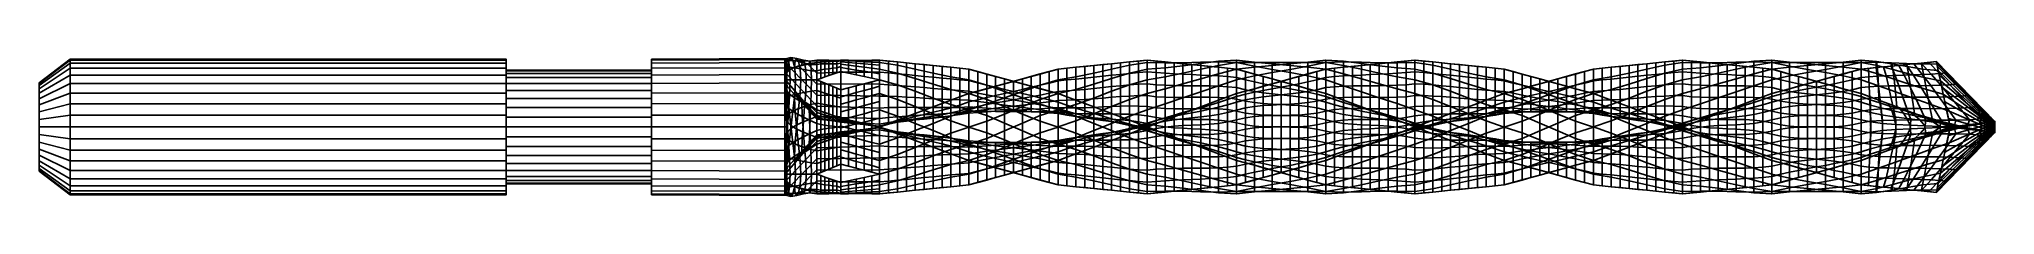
# Model space of a CAD drawing. Extents: x -33 to 54.7, y 53.9 to 60.1.
import ezdxf

# ---------------------------------------------------------------- set-up
doc = ezdxf.new("R2010")
doc.units = 0
doc.header["$LTSCALE"] = 2
doc.header["$MEASUREMENT"] = 0
doc.layers.get('0').update_dxf_attribs({"linetype": 'CONTINUOUS'})
for name, color, linetype in [('GULL1', 7, 'CONTINUOUS'), ('MESH1', 7, 'CONTINUOUS'), ('MESH1A', 7, 'CONTINUOUS'), ('MESH2', 7, 'CONTINUOUS'), ('MESHGL', 7, 'CONTINUOUS'), ('POINTA', 7, 'CONTINUOUS')]:
    doc.layers.add(name, color=color, linetype=linetype)

# ---------------------------------------------------------------- blocks, each defined once
blk = doc.blocks.new('3')
at = {"layer": 'MESH1'}
mesh = blk.add_polymesh((6, 7), dxfattribs=at)
for k, corner in enumerate([(0, 0, 3), (0.776, 0, 2.898), (1.5, 0, 2.598), (2.121, 0, 2.121), (2.598, 0, 1.5), (2.898, 0, 0.776), (3, 0), (0.3, 0.8, 2.92), (1.047, 0.8, 2.771), (1.711, 0.8, 2.418), (2.255, 0.8, 1.89), (2.649, 0.8, 1.227), (2.873, 0.8, 0.479), (2.92, 0.8, -0.3), (0.6, 1.6, 2.839), (1.315, 1.6, 2.601), (1.935, 1.6, 2.179), (2.421, 1.6, 1.602), (2.744, 1.6, 0.914), (2.885, 1.6, 0.162), (2.839, 1.6, -0.6), (0.9, 2.4, 2.759), (1.583, 2.4, 2.418), (2.163, 2.4, 1.919), (2.598, 2.4, 1.295), (2.854, 2.4, 0.586), (2.91, 2.4, -0.162), (2.759, 2.4, -0.9), (1.2, 3.2, 2.678), (1.851, 3.2, 2.248), (2.387, 3.2, 1.68), (2.764, 3.2, 1.008), (2.949, 3.2, 0.273), (2.923, 3.2, -0.479), (2.678, 3.2, -1.2), (1.5, 4, 2.598), (2.121, 4, 2.121), (2.598, 4, 1.5), (2.898, 4, 0.776), (3, 4), (2.898, 4, -0.776), (2.598, 4, -1.5)]):
    mesh.set_mesh_vertex(divmod(k, 7), corner)
blk = doc.blocks.new('TIP')
at = {"layer": 'POINTA'}
for points in [[(-2.88, 0.002, -0.392), (-2.905, 0.008), (-0.221, -2.616, 0.433), (-0.179, -2.616, 0.361)], [(-2.805, -0.013, -0.776), (-2.88, 0.002, -0.392), (-0.179, -2.616, 0.361), (-0.137, -2.616, 0.289)], [(2.864, -0.013, 0.776), (2.939, 0.002, 0.392), (0.238, -2.616, -0.361), (0.196, -2.616, -0.289)], [(2.939, 0.002, 0.392), (2.964, 0.008), (0.279, -2.616, -0.433), (0.238, -2.616, -0.361)], [(-2.682, -0.04, -1.148), (-2.805, -0.013, -0.776), (-0.137, -2.616, 0.289), (-0.096, -2.616, 0.217)], [(-2.512, -0.076, -1.5), (-2.682, -0.04, -1.148), (-0.096, -2.616, 0.217), (-0.054, -2.616, 0.144)], [(-2.299, -0.121, -1.826), (-2.512, -0.076, -1.5), (-0.054, -2.616, 0.144), (-0.012, -2.616, 0.072)], [(-2.046, -0.175, -2.121), (-2.299, -0.121, -1.826), (-0.012, -2.616, 0.072), (0.029, -2.616)], [(-1.757, -0.236, -2.38), (-2.046, -0.175, -2.121), (0.029, -2.616), (0.071, -2.616, -0.072)], [(-1.438, -0.304, -2.598), (-1.757, -0.236, -2.38), (0.071, -2.616, -0.072), (0.113, -2.616, -0.144)], [(-1.094, -0.377, -2.772), (-1.438, -0.304, -2.598), (0.113, -2.616, -0.144), (0.154, -2.616, -0.217)], [(-0.73, -0.455, -2.898), (-1.094, -0.377, -2.772), (0.154, -2.616, -0.217), (0.196, -2.616, -0.289)], [(-0.354, -0.535, -2.974), (-0.73, -0.455, -2.898), (0.196, -2.616, -0.289), (0.238, -2.616, -0.361)], [(0.029, -0.616, -3), (-0.354, -0.535, -2.974), (0.238, -2.616, -0.361), (0.279, -2.616, -0.433)], [(0.029, -0.616, 3), (0.412, -0.535, 2.974), (-0.179, -2.616, 0.361), (-0.221, -2.616, 0.433)], [(0.412, -0.535, 2.974), (0.789, -0.455, 2.898), (-0.137, -2.616, 0.289), (-0.179, -2.616, 0.361)], [(0.789, -0.455, 2.898), (1.152, -0.377, 2.772), (-0.096, -2.616, 0.217), (-0.137, -2.616, 0.289)], [(1.152, -0.377, 2.772), (1.497, -0.304, 2.598), (-0.054, -2.616, 0.144), (-0.096, -2.616, 0.217)], [(1.497, -0.304, 2.598), (1.816, -0.236, 2.38), (-0.012, -2.616, 0.072), (-0.054, -2.616, 0.144)], [(1.816, -0.236, 2.38), (2.104, -0.175, 2.121), (0.029, -2.616), (-0.012, -2.616, 0.072)], [(2.104, -0.175, 2.121), (2.357, -0.121, 1.826), (0.071, -2.616, -0.072), (0.029, -2.616)], [(2.357, -0.121, 1.826), (2.571, -0.076, 1.5), (0.113, -2.616, -0.144), (0.071, -2.616, -0.072)], [(2.571, -0.076, 1.5), (2.74, -0.04, 1.148), (0.154, -2.616, -0.217), (0.113, -2.616, -0.144)], [(2.74, -0.04, 1.148), (2.864, -0.013, 0.776), (0.196, -2.616, -0.289), (0.154, -2.616, -0.217)]]:
    blk.add_3dface(points, dxfattribs=at)

msp = doc.modelspace()

# ---------------------------------------------------------------- linework, layer by layer
at = {"layer": 'MESH2'}
for points in [[(-12.059, 54.453), (-12.059, 53.968), (-31.604, 53.968), (-33, 55.035), (-33, 57.011)], [(-5.544, 54.453), (-12.059, 54.453)], [(0.528, 53.938), (-5.544, 53.968), (-5.544, 54.453)]]:
    msp.add_lwpolyline(points, dxfattribs=at)
at = {"layer": 'MESHGL'}
for points in [[(8.682, 58.511, -2.598), (12.682, 59.609, -1.5)], [(8.682, 59.609, 1.5), (12.682, 58.511, 2.598)], [(8.682, 58.511, -2.598), (12.682, 59.609, -1.5)], [(8.682, 58.511, -2.598), (12.682, 59.609, -1.5)], [(8.682, 55.511, 2.598), (12.682, 54.413, 1.5)], [(8.682, 55.511, 2.598), (12.682, 54.413, 1.5)], [(8.682, 54.413, -1.5), (12.682, 55.511, -2.598)], [(8.682, 55.511, 2.598), (12.682, 54.413, 1.5)]]:
    msp.add_polyline3d(points, dxfattribs=at)

# ---------------------------------------------------------------- block references
at = {"rotation": 90}
msp.add_blockref('TIP', (52.067, 56.981), dxfattribs=at)
at = {"layer": 'MESH1', "extrusion": (-3.06287e-17, -0.5, 0.866025), "rotation": 90}
msp.add_blockref('3', (8.682, 49.373, -28.505), dxfattribs=at)
at = {"layer": 'MESH1', "extrusion": (6.12574e-17, 1, -1.83664e-16), "rotation": 270}
msp.add_blockref('3', (-40.682, 0, 57.011), dxfattribs=at)
at = {"layer": 'MESH1', "extrusion": (5.30505e-17, 0.866025, 0.5), "rotation": 270}
msp.add_blockref('3', (-44.682, -28.505, 49.373), dxfattribs=at)
at = {"layer": 'MESH1', "extrusion": (3.06287e-17, 0.5, 0.866025), "rotation": 270}
msp.add_blockref('3', (-48.682, -49.373, 28.505), dxfattribs=at)
at = {"layer": 'MESH1', "extrusion": (-5.30505e-17, -0.866025, 0.5), "rotation": 90}
msp.add_blockref('3', (12.682, 28.505, -49.373), dxfattribs=at)
at = {"layer": 'MESH1', "extrusion": (5.30505e-17, 0.866025, -0.5), "rotation": 270}
msp.add_blockref('3', (-36.682, 28.505, 49.373), dxfattribs=at)
at = {"layer": 'MESH1', "extrusion": (-6.12574e-17, -1, -1.60787e-16), "rotation": 90}
msp.add_blockref('3', (16.682, 0, -57.011), dxfattribs=at)
at = {"layer": 'MESH1', "extrusion": (3.06287e-17, 0.5, -0.866025), "rotation": 270}
msp.add_blockref('3', (-32.682, 49.373, 28.505), dxfattribs=at)
at = {"layer": 'MESH1', "extrusion": (-5.30505e-17, -0.866025, -0.5), "rotation": 90}
msp.add_blockref('3', (20.682, -28.505, -49.373), dxfattribs=at)
at = {"layer": 'MESH1', "extrusion": (-3.06287e-17, -0.5, -0.866025), "rotation": 90}
msp.add_blockref('3', (24.682, -49.373, -28.505), dxfattribs=at)
at = {"layer": 'MESH1', "extrusion": (1.96988e-32, 3.21574e-16, -1), "rotation": 270}
msp.add_blockref('3', (-28.682, 57.011), dxfattribs=at)
at = {"layer": 'MESH2', "extrusion": (6.12574e-17, 1, 3.83808e-17), "rotation": 270}
msp.add_blockref('3', (-16.682, 0, 57.011), dxfattribs=at)
at = {"layer": 'MESH2', "extrusion": (5.30505e-17, 0.866025, 0.5), "rotation": 270}
msp.add_blockref('3', (-20.682, -28.505, 49.373), dxfattribs=at)
at = {"layer": 'MESH2', "extrusion": (3.06287e-17, 0.5, 0.866025), "rotation": 270}
msp.add_blockref('3', (-24.682, -49.373, 28.505), dxfattribs=at)
at = {"layer": 'MESH2', "rotation": 90}
msp.add_blockref('3', (28.682, 57.011), dxfattribs=at)
at = {"layer": 'MESH2', "extrusion": (-3.06287e-17, -0.5, 0.866025), "rotation": 89.99999999999999}
msp.add_blockref('3', (32.682, 49.373, -28.505), dxfattribs=at)
at = {"layer": 'MESH2', "extrusion": (5.30505e-17, 0.866025, -0.5), "rotation": 270}
msp.add_blockref('3', (-12.682, 28.505, 49.373), dxfattribs=at)
at = {"layer": 'MESH2', "extrusion": (-5.30505e-17, -0.866025, 0.5), "rotation": 89.99999999999999}
msp.add_blockref('3', (36.682, 28.505, -49.373), dxfattribs=at)
at = {"layer": 'MESH2', "extrusion": (3.06287e-17, 0.5, -0.866025), "rotation": 270}
msp.add_blockref('3', (-8.682, 49.373, 28.505), dxfattribs=at)
at = {"layer": 'MESH2', "extrusion": (-6.12574e-17, -1, 3.0607e-16), "rotation": 89.99999999999999}
msp.add_blockref('3', (40.682, 0, -57.011), dxfattribs=at)
at = {"layer": 'MESH2', "extrusion": (-5.30505e-17, -0.866025, -0.5), "rotation": 89.99999999999999}
msp.add_blockref('3', (44.682, -28.505, -49.373), dxfattribs=at)
at = {"layer": 'MESH2', "extrusion": (-3.06287e-17, -0.5, -0.866025), "rotation": 89.99999999999999}
msp.add_blockref('3', (48.682, -49.373, -28.505), dxfattribs=at)

# ---------------------------------------------------------------- meshes
at = {"layer": 'GULL1'}
mesh = msp.add_polymesh((2, 11), dxfattribs=at)
for k, corner in enumerate([(1.865, 57.787, -2.898), (1.865, 57.66, -2.412), (1.865, 57.533, -1.926), (1.865, 57.427, -1.435), (1.865, 57.365, -0.938), (1.865, 57.47, -0.459), (1.865, 57.949, -0.354), (1.865, 58.446, -0.416), (1.865, 58.937, -0.522), (1.865, 59.423, -0.649), (1.865, 59.909, -0.776), (1.865, 57.787, -2.898), (1.502, 58.02, -2.784), (1.15, 58.263, -2.659), (0.819, 58.523, -2.514), (0.552, 58.819, -2.316), (0.455, 59.135, -2.023), (0.489, 59.414, -1.681), (0.713, 59.624, -1.366), (1.058, 59.759, -1.122), (1.453, 59.845, -0.935), (1.865, 59.909, -0.776)]):
    mesh.set_mesh_vertex(divmod(k, 11), corner)
mesh = msp.add_polymesh((2, 11), dxfattribs=at)
for k, corner in enumerate([(2.94, 59.985, -0.392), (2.94, 59.468, -0.327), (2.94, 58.951, -0.264), (2.94, 58.431, -0.224), (2.94, 57.911, -0.24), (2.94, 57.432, -0.421), (2.94, 57.251, -0.901), (2.94, 57.235, -1.42), (2.94, 57.275, -1.94), (2.94, 57.337, -2.457), (2.94, 57.402, -2.974), (1.865, 59.909, -0.776), (1.865, 59.423, -0.649), (1.865, 58.937, -0.522), (1.865, 58.446, -0.416), (1.865, 57.949, -0.354), (1.865, 57.47, -0.459), (1.865, 57.365, -0.938), (1.865, 57.427, -1.435), (1.865, 57.533, -1.926), (1.865, 57.66, -2.412), (1.865, 57.787, -2.898)]):
    mesh.set_mesh_vertex(divmod(k, 11), corner)
mesh = msp.add_polymesh((2, 11), dxfattribs=at)
for k, corner in enumerate([(4.682, 60.011), (4.682, 59.471, -0.003), (4.682, 58.932, -0.011), (4.682, 58.393, -0.04), (4.682, 57.862, -0.133), (4.682, 57.386, -0.375), (4.682, 57.144, -0.851), (4.682, 57.051, -1.382), (4.682, 57.022, -1.921), (4.682, 57.014, -2.46), (4.682, 57.011, -3), (2.94, 59.985, -0.392), (2.94, 59.468, -0.327), (2.94, 58.951, -0.264), (2.94, 58.431, -0.224), (2.94, 57.911, -0.24), (2.94, 57.432, -0.421), (2.94, 57.251, -0.901), (2.94, 57.235, -1.42), (2.94, 57.275, -1.94), (2.94, 57.337, -2.457), (2.94, 57.402, -2.974)]):
    mesh.set_mesh_vertex(divmod(k, 11), corner)
mesh = msp.add_polymesh((2, 11), dxfattribs=at)
for k, corner in enumerate([(4.682, 54.011), (4.682, 54.55, 0.003), (4.682, 55.09, 0.011), (4.682, 55.629, 0.04), (4.682, 56.159, 0.133), (4.682, 56.636, 0.375), (4.682, 56.877, 0.851), (4.682, 56.97, 1.382), (4.682, 57, 1.921), (4.682, 57.008, 2.46), (4.682, 57.011, 3), (2.94, 54.036, 0.392), (2.94, 54.554, 0.327), (2.94, 55.071, 0.264), (2.94, 55.591, 0.224), (2.94, 56.11, 0.24), (2.94, 56.59, 0.421), (2.94, 56.771, 0.901), (2.94, 56.787, 1.42), (2.94, 56.747, 1.94), (2.94, 56.684, 2.457), (2.94, 56.619, 2.974)]):
    mesh.set_mesh_vertex(divmod(k, 11), corner)
mesh = msp.add_polymesh((2, 11), dxfattribs=at)
for k, corner in enumerate([(1.865, 56.234, 2.898), (1.865, 56.362, 2.412), (1.865, 56.489, 1.926), (1.865, 56.595, 1.435), (1.865, 56.657, 0.938), (1.865, 56.552, 0.459), (1.865, 56.072, 0.354), (1.865, 55.576, 0.416), (1.865, 55.085, 0.522), (1.865, 54.599, 0.649), (1.865, 54.113, 0.776), (1.865, 56.234, 2.898), (1.502, 56.002, 2.784), (1.15, 55.759, 2.659), (0.819, 55.498, 2.514), (0.552, 55.203, 2.316), (0.455, 54.887, 2.023), (0.489, 54.607, 1.681), (0.713, 54.398, 1.366), (1.058, 54.263, 1.122), (1.453, 54.176, 0.935), (1.865, 54.113, 0.776)]):
    mesh.set_mesh_vertex(divmod(k, 11), corner)
mesh = msp.add_polymesh((2, 11), dxfattribs=at)
for k, corner in enumerate([(2.94, 54.036, 0.392), (2.94, 54.554, 0.327), (2.94, 55.071, 0.264), (2.94, 55.591, 0.224), (2.94, 56.11, 0.24), (2.94, 56.59, 0.421), (2.94, 56.771, 0.901), (2.94, 56.787, 1.42), (2.94, 56.747, 1.94), (2.94, 56.684, 2.457), (2.94, 56.619, 2.974), (1.865, 54.113, 0.776), (1.865, 54.599, 0.649), (1.865, 55.085, 0.522), (1.865, 55.576, 0.416), (1.865, 56.072, 0.354), (1.865, 56.552, 0.459), (1.865, 56.657, 0.938), (1.865, 56.595, 1.435), (1.865, 56.489, 1.926), (1.865, 56.362, 2.412), (1.865, 56.234, 2.898)]):
    mesh.set_mesh_vertex(divmod(k, 11), corner)
at = {"layer": 'MESH1'}
mesh = msp.add_polymesh((6, 7), dxfattribs=at)
for k, corner in enumerate([(52.682, 57.011, 3), (52.52, 57.77, 2.898), (52.37, 58.478, 2.598), (52.241, 59.086, 2.121), (52.142, 59.552, 1.5), (52.079, 59.845, 0.776), (52.058, 59.945), (51.882, 57.311, 2.92), (51.742, 58.043, 2.771), (51.618, 58.694, 2.418), (51.516, 59.227, 1.89), (51.442, 59.613, 1.227), (51.397, 59.833, 0.479), (51.383, 59.878, -0.3), (51.082, 57.611, 2.839), (50.979, 58.315, 2.601), (50.887, 58.925, 2.179), (50.811, 59.403, 1.602), (50.754, 59.72, 0.914), (50.719, 59.858, 0.162), (50.707, 59.811, -0.6), (50.282, 57.911, 2.759), (50.223, 58.587, 2.418), (50.164, 59.162, 1.919), (50.111, 59.591, 1.295), (50.069, 59.843, 0.586), (50.042, 59.896, -0.162), (50.032, 59.743, -0.9), (49.482, 58.211, 2.678), (49.46, 58.86, 2.248), (49.434, 59.393, 1.68), (49.406, 59.767, 1.008), (49.381, 59.95, 0.273), (49.364, 59.921, -0.479), (49.357, 59.676, -1.2), (48.682, 58.511, 2.598), (48.682, 59.132, 2.121), (48.682, 59.609, 1.5), (48.682, 59.909, 0.776), (48.682, 60.011), (48.682, 59.909, -0.776), (48.682, 59.609, -1.5)]):
    mesh.set_mesh_vertex(divmod(k, 7), corner)
mesh = msp.add_polymesh((6, 7), dxfattribs=at)
for k, corner in enumerate([(52.682, 57.011, -3), (52.52, 56.251, -2.898), (52.37, 55.544, -2.598), (52.241, 54.936, -2.121), (52.142, 54.47, -1.5), (52.079, 54.176, -0.776), (52.058, 54.076), (51.882, 56.711, -2.92), (51.742, 55.979, -2.771), (51.618, 55.328, -2.418), (51.516, 54.794, -1.89), (51.442, 54.408, -1.227), (51.397, 54.189, -0.479), (51.383, 54.144, 0.3), (51.082, 56.411, -2.839), (50.979, 55.706, -2.601), (50.887, 55.096, -2.179), (50.811, 54.618, -1.602), (50.754, 54.301, -0.914), (50.719, 54.164, -0.162), (50.707, 54.211, 0.6), (50.282, 56.111, -2.759), (50.223, 55.434, -2.418), (50.164, 54.86, -1.919), (50.111, 54.431, -1.295), (50.069, 54.179, -0.586), (50.042, 54.126, 0.162), (50.032, 54.278, 0.9), (49.482, 55.811, -2.678), (49.46, 55.162, -2.248), (49.434, 54.629, -1.68), (49.406, 54.254, -1.008), (49.381, 54.072, -0.273), (49.364, 54.1, 0.479), (49.357, 54.345, 1.2), (48.682, 55.511, -2.598), (48.682, 54.889, -2.121), (48.682, 54.413, -1.5), (48.682, 54.113, -0.776), (48.682, 54.011), (48.682, 54.113, 0.776), (48.682, 54.413, 1.5)]):
    mesh.set_mesh_vertex(divmod(k, 7), corner)
at = {"layer": 'MESH1A'}
mesh = msp.add_polymesh((6, 7), dxfattribs=at)
for k, corner in enumerate([(0.434, 59.132, 2.121), (0.673, 59.132, 2.121), (0.911, 59.132, 2.121), (1.15, 59.132, 2.121), (1.388, 59.132, 2.121), (1.627, 59.132, 2.121), (1.865, 59.132, 2.121), (0.434, 59.684, 1.362), (0.649, 59.69, 1.403), (0.877, 59.667, 1.458), (1.121, 59.622, 1.513), (1.368, 59.573, 1.564), (1.617, 59.537, 1.606), (1.865, 59.527, 1.634), (0.434, 59.974, 0.469), (0.594, 60.023, 0.587), (0.795, 60.013, 0.713), (1.051, 59.949, 0.823), (1.32, 59.874, 0.919), (1.593, 59.819, 1.005), (1.865, 59.812, 1.075), (0.434, 59.974, -0.469), (0.528, 60.087, -0.267), (0.698, 60.123, -0.066), (0.968, 60.078, 0.093), (1.263, 60.01, 0.229), (1.564, 59.965, 0.354), (1.865, 59.974, 0.469), (0.434, 59.684, -1.362), (0.472, 59.864, -1.089), (0.616, 59.973, -0.828), (0.898, 59.989, -0.631), (1.215, 59.974, -0.466), (1.539, 59.971, -0.31), (1.865, 60.007, -0.157), (0.434, 59.132, -2.121), (0.449, 59.364, -1.816), (0.582, 59.563, -1.526), (0.869, 59.681, -1.305), (1.195, 59.764, -1.121), (1.529, 59.838, -0.947), (1.865, 59.909, -0.776)]):
    mesh.set_mesh_vertex(divmod(k, 7), corner)
mesh = msp.add_polymesh((6, 7), dxfattribs=at)
for k, corner in enumerate([(1.865, 59.909, -0.776), (2.044, 59.921, -0.712), (2.224, 59.934, -0.648), (2.403, 59.947, -0.584), (2.582, 59.96, -0.52), (2.761, 59.972, -0.456), (2.94, 59.985, -0.392), (1.865, 60.007, -0.157), (2.044, 60.017, -0.115), (2.224, 60.016, -0.084), (2.403, 60.009, -0.059), (2.582, 60.002, -0.034), (2.761, 60, -0.003), (2.94, 60.011, 0.039), (1.865, 59.974, 0.469), (2.044, 59.991, 0.478), (2.224, 59.987, 0.476), (2.403, 59.974, 0.469), (2.582, 59.96, 0.463), (2.761, 59.957, 0.461), (2.94, 59.974, 0.469), (1.865, 59.812, 1.075), (2.044, 59.841, 1.047), (2.224, 59.848, 1.015), (2.403, 59.844, 0.982), (2.582, 59.839, 0.949), (2.761, 59.846, 0.918), (2.94, 59.876, 0.89), (1.865, 59.527, 1.634), (2.044, 59.573, 1.575), (2.224, 59.602, 1.518), (2.403, 59.623, 1.463), (2.582, 59.644, 1.408), (2.761, 59.673, 1.351), (2.94, 59.719, 1.292), (1.865, 59.132, 2.121), (2.044, 59.194, 2.046), (2.224, 59.257, 1.97), (2.403, 59.319, 1.894), (2.582, 59.381, 1.818), (2.761, 59.443, 1.742), (2.94, 59.505, 1.667)]):
    mesh.set_mesh_vertex(divmod(k, 7), corner)
mesh = msp.add_polymesh((6, 7), dxfattribs=at)
for k, corner in enumerate([(2.94, 59.505, 1.667), (2.94, 59.687, 1.356), (2.94, 59.83, 1.026), (2.94, 59.932, 0.681), (2.94, 59.993, 0.327), (2.94, 60.011, -0.033), (2.94, 59.985, -0.392), (3.288, 59.431, 1.758), (3.288, 59.623, 1.448), (3.288, 59.781, 1.117), (3.288, 59.9, 0.77), (3.288, 59.977, 0.413), (3.288, 60.008, 0.049), (3.288, 59.99, -0.313), (3.637, 59.356, 1.849), (3.637, 59.566, 1.543), (3.637, 59.739, 1.214), (3.637, 59.871, 0.866), (3.637, 59.96, 0.505), (3.637, 60.001, 0.136), (3.637, 59.995, -0.235), (3.985, 59.281, 1.939), (3.985, 59.512, 1.639), (3.985, 59.7, 1.312), (3.985, 59.844, 0.963), (3.985, 59.942, 0.599), (3.985, 59.994, 0.223), (3.985, 60.001, -0.157), (4.333, 59.207, 2.03), (4.333, 59.455, 1.734), (4.333, 59.658, 1.409), (4.333, 59.815, 1.059), (4.333, 59.925, 0.691), (4.333, 59.988, 0.309), (4.333, 60.006, -0.078), (4.682, 59.132, 2.121), (4.682, 59.391, 1.826), (4.682, 59.609, 1.5), (4.682, 59.782, 1.148), (4.682, 59.909, 0.776), (4.682, 59.985, 0.392), (4.682, 60.011)]):
    mesh.set_mesh_vertex(divmod(k, 7), corner)
mesh = msp.add_polymesh((6, 7), dxfattribs=at)
for k, corner in enumerate([(0.434, 54.889, -2.121), (0.673, 54.889, -2.121), (0.911, 54.889, -2.121), (1.15, 54.889, -2.121), (1.388, 54.889, -2.121), (1.627, 54.889, -2.121), (1.865, 54.889, -2.121), (0.434, 55.649, -2.673), (0.649, 55.607, -2.679), (0.877, 55.553, -2.656), (1.121, 55.498, -2.611), (1.368, 55.447, -2.563), (1.617, 55.404, -2.526), (1.865, 55.377, -2.516), (0.434, 56.542, -2.963), (0.594, 56.424, -3.012), (0.795, 56.297, -3.002), (1.051, 56.188, -2.938), (1.32, 56.091, -2.863), (1.593, 56.006, -2.808), (1.865, 55.936, -2.801), (0.434, 57.48, -2.963), (0.528, 57.277, -3.076), (0.698, 57.077, -3.112), (0.968, 56.918, -3.067), (1.263, 56.782, -3), (1.564, 56.657, -2.954), (1.865, 56.542, -2.963), (0.434, 58.373, -2.673), (0.472, 58.099, -2.853), (0.616, 57.839, -2.962), (0.898, 57.641, -2.978), (1.215, 57.477, -2.963), (1.539, 57.321, -2.96), (1.865, 57.168, -2.996), (0.434, 59.132, -2.121), (0.449, 58.827, -2.353), (0.582, 58.536, -2.552), (0.869, 58.316, -2.67), (1.195, 58.132, -2.753), (1.529, 57.958, -2.827), (1.865, 57.787, -2.898)]):
    mesh.set_mesh_vertex(divmod(k, 7), corner)
mesh = msp.add_polymesh((6, 7), dxfattribs=at)
for k, corner in enumerate([(0.434, 59.132, 2.121), (0.673, 59.132, 2.121), (0.911, 59.132, 2.121), (1.15, 59.132, 2.121), (1.388, 59.132, 2.121), (1.627, 59.132, 2.121), (1.865, 59.132, 2.121), (0.434, 58.373, 2.673), (0.649, 58.414, 2.679), (0.877, 58.469, 2.656), (1.121, 58.524, 2.611), (1.368, 58.575, 2.563), (1.617, 58.617, 2.526), (1.865, 58.645, 2.516), (0.434, 57.48, 2.963), (0.594, 57.597, 3.012), (0.795, 57.724, 3.002), (1.051, 57.834, 2.938), (1.32, 57.93, 2.863), (1.593, 58.016, 2.808), (1.865, 58.086, 2.801), (0.434, 56.542, 2.963), (0.528, 56.744, 3.076), (0.698, 56.945, 3.112), (0.968, 57.104, 3.067), (1.263, 57.239, 3), (1.564, 57.364, 2.954), (1.865, 57.48, 2.963), (0.434, 55.649, 2.673), (0.472, 55.922, 2.853), (0.616, 56.183, 2.962), (0.898, 56.38, 2.978), (1.215, 56.545, 2.963), (1.539, 56.701, 2.96), (1.865, 56.854, 2.996), (0.434, 54.889, 2.121), (0.449, 55.195, 2.353), (0.582, 55.485, 2.552), (0.869, 55.706, 2.67), (1.195, 55.89, 2.753), (1.529, 56.064, 2.827), (1.865, 56.234, 2.898)]):
    mesh.set_mesh_vertex(divmod(k, 7), corner)
mesh = msp.add_polymesh((6, 7), dxfattribs=at)
for k, corner in enumerate([(1.865, 56.234, 2.898), (2.044, 56.299, 2.911), (2.224, 56.363, 2.923), (2.403, 56.427, 2.936), (2.582, 56.491, 2.949), (2.761, 56.555, 2.962), (2.94, 56.619, 2.974), (1.865, 56.854, 2.996), (2.044, 56.896, 3.006), (2.224, 56.927, 3.005), (2.403, 56.952, 2.998), (2.582, 56.977, 2.991), (2.761, 57.008, 2.99), (2.94, 57.05, 3), (1.865, 57.48, 2.963), (2.044, 57.488, 2.98), (2.224, 57.487, 2.976), (2.403, 57.48, 2.963), (2.582, 57.474, 2.95), (2.761, 57.472, 2.946), (2.94, 57.48, 2.963), (1.865, 58.086, 2.801), (2.044, 58.057, 2.83), (2.224, 58.026, 2.837), (2.403, 57.993, 2.833), (2.582, 57.96, 2.828), (2.761, 57.929, 2.835), (2.94, 57.9, 2.865), (1.865, 58.645, 2.516), (2.044, 58.585, 2.562), (2.224, 58.529, 2.591), (2.403, 58.474, 2.612), (2.582, 58.418, 2.633), (2.761, 58.362, 2.662), (2.94, 58.302, 2.708), (1.865, 59.132, 2.121), (2.044, 59.056, 2.184), (2.224, 58.981, 2.246), (2.403, 58.905, 2.308), (2.582, 58.829, 2.37), (2.761, 58.753, 2.432), (2.94, 58.678, 2.494)]):
    mesh.set_mesh_vertex(divmod(k, 7), corner)
mesh = msp.add_polymesh((6, 7), dxfattribs=at)
for k, corner in enumerate([(2.94, 58.678, 2.494), (2.94, 58.367, 2.676), (2.94, 58.037, 2.819), (2.94, 57.692, 2.922), (2.94, 57.337, 2.982), (2.94, 56.978, 3), (2.94, 56.619, 2.974), (3.288, 58.768, 2.42), (3.288, 58.459, 2.612), (3.288, 58.128, 2.77), (3.288, 57.781, 2.889), (3.288, 57.423, 2.966), (3.288, 57.06, 2.997), (3.288, 56.698, 2.979), (3.637, 58.859, 2.345), (3.637, 58.554, 2.555), (3.637, 58.225, 2.728), (3.637, 57.877, 2.86), (3.637, 57.515, 2.949), (3.637, 57.146, 2.991), (3.637, 56.776, 2.985), (3.985, 58.95, 2.271), (3.985, 58.65, 2.501), (3.985, 58.323, 2.689), (3.985, 57.974, 2.833), (3.985, 57.609, 2.931), (3.985, 57.234, 2.983), (3.985, 56.854, 2.99), (4.333, 59.041, 2.196), (4.333, 58.745, 2.444), (4.333, 58.419, 2.647), (4.333, 58.07, 2.804), (4.333, 57.701, 2.914), (4.333, 57.32, 2.977), (4.333, 56.933, 2.995), (4.682, 59.132, 2.121), (4.682, 58.837, 2.38), (4.682, 58.511, 2.598), (4.682, 58.159, 2.772), (4.682, 57.787, 2.898), (4.682, 57.402, 2.974), (4.682, 57.011, 3)]):
    mesh.set_mesh_vertex(divmod(k, 7), corner)
mesh = msp.add_polymesh((6, 7), dxfattribs=at)
for k, corner in enumerate([(1.865, 57.787, -2.898), (2.044, 57.723, -2.911), (2.224, 57.659, -2.923), (2.403, 57.595, -2.936), (2.582, 57.531, -2.949), (2.761, 57.467, -2.962), (2.94, 57.402, -2.974), (1.865, 57.168, -2.996), (2.044, 57.126, -3.006), (2.224, 57.095, -3.005), (2.403, 57.07, -2.998), (2.582, 57.044, -2.991), (2.761, 57.014, -2.99), (2.94, 56.972, -3), (1.865, 56.542, -2.963), (2.044, 56.533, -2.98), (2.224, 56.535, -2.976), (2.403, 56.542, -2.963), (2.582, 56.548, -2.95), (2.761, 56.55, -2.946), (2.94, 56.542, -2.963), (1.865, 55.936, -2.801), (2.044, 55.964, -2.83), (2.224, 55.996, -2.837), (2.403, 56.028, -2.833), (2.582, 56.061, -2.828), (2.761, 56.093, -2.835), (2.94, 56.121, -2.865), (1.865, 55.377, -2.516), (2.044, 55.436, -2.562), (2.224, 55.493, -2.591), (2.403, 55.548, -2.612), (2.582, 55.603, -2.633), (2.761, 55.66, -2.662), (2.94, 55.719, -2.708), (1.865, 54.889, -2.121), (2.044, 54.965, -2.184), (2.224, 55.041, -2.246), (2.403, 55.117, -2.308), (2.582, 55.193, -2.37), (2.761, 55.268, -2.432), (2.94, 55.344, -2.494)]):
    mesh.set_mesh_vertex(divmod(k, 7), corner)
mesh = msp.add_polymesh((6, 7), dxfattribs=at)
for k, corner in enumerate([(2.94, 55.344, -2.494), (2.94, 55.655, -2.676), (2.94, 55.985, -2.819), (2.94, 56.33, -2.922), (2.94, 56.684, -2.982), (2.94, 57.044, -3), (2.94, 57.402, -2.974), (3.288, 55.253, -2.42), (3.288, 55.563, -2.612), (3.288, 55.893, -2.77), (3.288, 56.24, -2.889), (3.288, 56.598, -2.966), (3.288, 56.961, -2.997), (3.288, 57.324, -2.979), (3.637, 55.162, -2.345), (3.637, 55.468, -2.555), (3.637, 55.797, -2.728), (3.637, 56.145, -2.86), (3.637, 56.506, -2.949), (3.637, 56.875, -2.991), (3.637, 57.246, -2.985), (3.985, 55.071, -2.271), (3.985, 55.372, -2.501), (3.985, 55.699, -2.689), (3.985, 56.047, -2.833), (3.985, 56.412, -2.931), (3.985, 56.788, -2.983), (3.985, 57.167, -2.99), (4.333, 54.98, -2.196), (4.333, 55.277, -2.444), (4.333, 55.602, -2.647), (4.333, 55.952, -2.804), (4.333, 56.32, -2.914), (4.333, 56.701, -2.977), (4.333, 57.089, -2.995), (4.682, 54.889, -2.121), (4.682, 55.185, -2.38), (4.682, 55.511, -2.598), (4.682, 55.863, -2.772), (4.682, 56.234, -2.898), (4.682, 56.619, -2.974), (4.682, 57.011, -3)]):
    mesh.set_mesh_vertex(divmod(k, 7), corner)
mesh = msp.add_polymesh((6, 7), dxfattribs=at)
for k, corner in enumerate([(0.434, 54.889, -2.121), (0.673, 54.889, -2.121), (0.911, 54.889, -2.121), (1.15, 54.889, -2.121), (1.388, 54.889, -2.121), (1.627, 54.889, -2.121), (1.865, 54.889, -2.121), (0.434, 54.338, -1.362), (0.649, 54.331, -1.403), (0.877, 54.355, -1.458), (1.121, 54.4, -1.513), (1.368, 54.448, -1.564), (1.617, 54.485, -1.606), (1.865, 54.495, -1.634), (0.434, 54.048, -0.469), (0.594, 53.999, -0.587), (0.795, 54.009, -0.713), (1.051, 54.072, -0.823), (1.32, 54.148, -0.919), (1.593, 54.203, -1.005), (1.865, 54.21, -1.075), (0.434, 54.048, 0.469), (0.528, 53.935, 0.267), (0.698, 53.899, 0.066), (0.968, 53.944, -0.093), (1.263, 54.011, -0.229), (1.564, 54.057, -0.354), (1.865, 54.048, -0.469), (0.434, 54.338, 1.362), (0.472, 54.158, 1.089), (0.616, 54.048, 0.828), (0.898, 54.033, 0.631), (1.215, 54.048, 0.466), (1.539, 54.051, 0.31), (1.865, 54.015, 0.157), (0.434, 54.889, 2.121), (0.449, 54.658, 1.816), (0.582, 54.459, 1.526), (0.869, 54.341, 1.305), (1.195, 54.258, 1.121), (1.529, 54.184, 0.947), (1.865, 54.113, 0.776)]):
    mesh.set_mesh_vertex(divmod(k, 7), corner)
mesh = msp.add_polymesh((6, 7), dxfattribs=at)
for k, corner in enumerate([(1.865, 54.113, 0.776), (2.044, 54.1, 0.712), (2.224, 54.088, 0.648), (2.403, 54.075, 0.584), (2.582, 54.062, 0.52), (2.761, 54.049, 0.456), (2.94, 54.036, 0.392), (1.865, 54.015, 0.157), (2.044, 54.005, 0.115), (2.224, 54.006, 0.084), (2.403, 54.013, 0.059), (2.582, 54.02, 0.034), (2.761, 54.021, 0.003), (2.94, 54.011, -0.039), (1.865, 54.048, -0.469), (2.044, 54.031, -0.478), (2.224, 54.034, -0.476), (2.403, 54.048, -0.469), (2.582, 54.061, -0.463), (2.761, 54.065, -0.461), (2.94, 54.048, -0.469), (1.865, 54.21, -1.075), (2.044, 54.18, -1.047), (2.224, 54.173, -1.015), (2.403, 54.178, -0.982), (2.582, 54.182, -0.949), (2.761, 54.175, -0.918), (2.94, 54.146, -0.89), (1.865, 54.495, -1.634), (2.044, 54.449, -1.575), (2.224, 54.42, -1.518), (2.403, 54.399, -1.463), (2.582, 54.378, -1.408), (2.761, 54.349, -1.351), (2.94, 54.303, -1.292), (1.865, 54.889, -2.121), (2.044, 54.827, -2.046), (2.224, 54.765, -1.97), (2.403, 54.703, -1.894), (2.582, 54.641, -1.818), (2.761, 54.579, -1.742), (2.94, 54.516, -1.667)]):
    mesh.set_mesh_vertex(divmod(k, 7), corner)
mesh = msp.add_polymesh((6, 7), dxfattribs=at)
for k, corner in enumerate([(2.94, 54.516, -1.667), (2.94, 54.335, -1.356), (2.94, 54.192, -1.026), (2.94, 54.089, -0.681), (2.94, 54.029, -0.327), (2.94, 54.011, 0.033), (2.94, 54.036, 0.392), (3.288, 54.591, -1.758), (3.288, 54.399, -1.448), (3.288, 54.241, -1.117), (3.288, 54.121, -0.77), (3.288, 54.045, -0.413), (3.288, 54.014, -0.049), (3.288, 54.031, 0.313), (3.637, 54.666, -1.849), (3.637, 54.455, -1.543), (3.637, 54.282, -1.214), (3.637, 54.15, -0.866), (3.637, 54.062, -0.505), (3.637, 54.02, -0.136), (3.637, 54.026, 0.235), (3.985, 54.74, -1.939), (3.985, 54.51, -1.639), (3.985, 54.322, -1.312), (3.985, 54.178, -0.963), (3.985, 54.08, -0.599), (3.985, 54.027, -0.223), (3.985, 54.021, 0.157), (4.333, 54.815, -2.03), (4.333, 54.567, -1.734), (4.333, 54.364, -1.409), (4.333, 54.207, -1.059), (4.333, 54.097, -0.691), (4.333, 54.033, -0.309), (4.333, 54.016, 0.078), (4.682, 54.889, -2.121), (4.682, 54.631, -1.826), (4.682, 54.413, -1.5), (4.682, 54.239, -1.148), (4.682, 54.113, -0.776), (4.682, 54.036, -0.392), (4.682, 54.011)]):
    mesh.set_mesh_vertex(divmod(k, 7), corner)
at = {"layer": 'MESH2'}
mesh = msp.add_polymesh((36, 5), dxfattribs=dict(at, m_close=True))
for k, corner in enumerate([(-12.059, 54.453), (-12.059, 53.968), (-31.604, 53.968), (-33, 55.035), (-33, 57.011), (-12.059, 54.492, -0.444), (-12.059, 54.015, -0.528), (-31.604, 54.015, -0.528), (-33, 55.065, -0.343), (-33, 57.011), (-12.059, 54.607, -0.875), (-12.059, 54.152, -1.041), (-31.604, 54.152, -1.041), (-33, 55.154, -0.676), (-33, 57.011), (-12.059, 54.796, -1.279), (-12.059, 54.376, -1.521), (-31.604, 54.376, -1.521), (-33, 55.3, -0.988), (-33, 57.011), (-12.059, 55.052, -1.644), (-12.059, 54.68, -1.956), (-31.604, 54.68, -1.956), (-33, 55.497, -1.27), (-33, 57.011), (-12.059, 55.367, -1.959), (-12.059, 55.055, -2.331), (-31.604, 55.055, -2.331), (-33, 55.741, -1.513), (-33, 57.011), (-12.059, 55.732, -2.215), (-12.059, 55.49, -2.635), (-31.604, 55.49, -2.635), (-33, 56.023, -1.711), (-33, 57.011), (-12.059, 56.136, -2.403), (-12.059, 55.97, -2.859), (-31.604, 55.97, -2.859), (-33, 56.335, -1.857), (-33, 57.011), (-12.059, 56.567, -2.519), (-12.059, 56.483, -2.996), (-31.604, 56.483, -2.996), (-33, 56.668, -1.946), (-33, 57.011), (-12.059, 57.011, -2.558), (-12.059, 57.011, -3.042), (-31.604, 57.011, -3.042), (-33, 57.011, -1.976), (-33, 57.011), (-12.059, 57.455, -2.519), (-12.059, 57.539, -2.996), (-31.604, 57.539, -2.996), (-33, 57.354, -1.946), (-33, 57.011), (-12.059, 57.886, -2.403), (-12.059, 58.051, -2.859), (-31.604, 58.051, -2.859), (-33, 57.687, -1.857), (-33, 57.011), (-12.059, 58.29, -2.215), (-12.059, 58.532, -2.635), (-31.604, 58.532, -2.635), (-33, 57.999, -1.711), (-33, 57.011), (-12.059, 58.655, -1.959), (-12.059, 58.966, -2.331), (-31.604, 58.966, -2.331), (-33, 58.281, -1.513), (-33, 57.011), (-12.059, 58.97, -1.644), (-12.059, 59.341, -1.956), (-31.604, 59.341, -1.956), (-33, 58.524, -1.27), (-33, 57.011), (-12.059, 59.226, -1.279), (-12.059, 59.646, -1.521), (-31.604, 59.646, -1.521), (-33, 58.722, -0.988), (-33, 57.011), (-12.059, 59.414, -0.875), (-12.059, 59.87, -1.041), (-31.604, 59.87, -1.041), (-33, 58.867, -0.676), (-33, 57.011), (-12.059, 59.53, -0.444), (-12.059, 60.007, -0.528), (-31.604, 60.007, -0.528), (-33, 58.957, -0.343), (-33, 57.011), (-12.059, 59.568), (-12.059, 60.053), (-31.604, 60.053), (-33, 58.987), (-33, 57.011), (-12.059, 59.53, 0.444), (-12.059, 60.007, 0.528), (-31.604, 60.007, 0.528), (-33, 58.957, 0.343), (-33, 57.011), (-12.059, 59.414, 0.875), (-12.059, 59.87, 1.041), (-31.604, 59.87, 1.041), (-33, 58.867, 0.676), (-33, 57.011), (-12.059, 59.226, 1.279), (-12.059, 59.646, 1.521), (-31.604, 59.646, 1.521), (-33, 58.722, 0.988), (-33, 57.011), (-12.059, 58.97, 1.644), (-12.059, 59.341, 1.956), (-31.604, 59.341, 1.956), (-33, 58.524, 1.27), (-33, 57.011), (-12.059, 58.655, 1.959), (-12.059, 58.966, 2.331), (-31.604, 58.966, 2.331), (-33, 58.281, 1.513), (-33, 57.011), (-12.059, 58.29, 2.215), (-12.059, 58.532, 2.635), (-31.604, 58.532, 2.635), (-33, 57.999, 1.711), (-33, 57.011), (-12.059, 57.886, 2.403), (-12.059, 58.051, 2.859), (-31.604, 58.051, 2.859), (-33, 57.687, 1.857), (-33, 57.011), (-12.059, 57.455, 2.519), (-12.059, 57.539, 2.996), (-31.604, 57.539, 2.996), (-33, 57.354, 1.946), (-33, 57.011), (-12.059, 57.011, 2.558), (-12.059, 57.011, 3.042), (-31.604, 57.011, 3.042), (-33, 57.011, 1.976), (-33, 57.011), (-12.059, 56.567, 2.519), (-12.059, 56.483, 2.996), (-31.604, 56.483, 2.996), (-33, 56.668, 1.946), (-33, 57.011), (-12.059, 56.136, 2.403), (-12.059, 55.97, 2.859), (-31.604, 55.97, 2.859), (-33, 56.335, 1.857), (-33, 57.011), (-12.059, 55.732, 2.215), (-12.059, 55.49, 2.635), (-31.604, 55.49, 2.635), (-33, 56.023, 1.711), (-33, 57.011), (-12.059, 55.367, 1.959), (-12.059, 55.055, 2.331), (-31.604, 55.055, 2.331), (-33, 55.741, 1.513), (-33, 57.011), (-12.059, 55.052, 1.644), (-12.059, 54.68, 1.956), (-31.604, 54.68, 1.956), (-33, 55.497, 1.27), (-33, 57.011), (-12.059, 54.796, 1.279), (-12.059, 54.376, 1.521), (-31.604, 54.376, 1.521), (-33, 55.3, 0.988), (-33, 57.011), (-12.059, 54.607, 0.875), (-12.059, 54.152, 1.041), (-31.604, 54.152, 1.041), (-33, 55.154, 0.676), (-33, 57.011), (-12.059, 54.492, 0.444), (-12.059, 54.015, 0.528), (-31.604, 54.015, 0.528), (-33, 55.065, 0.343), (-33, 57.011)]):
    mesh.set_mesh_vertex(divmod(k, 5), corner)
mesh = msp.add_polymesh((36, 3), dxfattribs=dict(at, m_close=True))
for k, corner in enumerate([(0.528, 53.938), (-5.544, 53.968), (-5.544, 54.453), (0.528, 53.985, -0.534), (-5.544, 54.015, -0.528), (-5.544, 54.492, -0.444), (0.528, 54.124, -1.051), (-5.544, 54.152, -1.041), (-5.544, 54.607, -0.875), (0.528, 54.35, -1.536), (-5.544, 54.376, -1.521), (-5.544, 54.796, -1.279), (0.528, 54.657, -1.975), (-5.544, 54.68, -1.956), (-5.544, 55.052, -1.644), (0.528, 55.036, -2.354), (-5.544, 55.055, -2.331), (-5.544, 55.367, -1.959), (0.528, 55.475, -2.661), (-5.544, 55.49, -2.635), (-5.544, 55.732, -2.215), (0.528, 55.96, -2.887), (-5.544, 55.97, -2.859), (-5.544, 56.136, -2.403), (0.528, 56.477, -3.026), (-5.544, 56.483, -2.996), (-5.544, 56.567, -2.519), (0.528, 57.011, -3.072), (-5.544, 57.011, -3.042), (-5.544, 57.011, -2.558), (0.528, 57.544, -3.026), (-5.544, 57.539, -2.996), (-5.544, 57.455, -2.519), (0.528, 58.062, -2.887), (-5.544, 58.051, -2.859), (-5.544, 57.886, -2.403), (0.528, 58.547, -2.661), (-5.544, 58.532, -2.635), (-5.544, 58.29, -2.215), (0.528, 58.986, -2.354), (-5.544, 58.966, -2.331), (-5.544, 58.655, -1.959), (0.528, 59.364, -1.975), (-5.544, 59.341, -1.956), (-5.544, 58.97, -1.644), (0.528, 59.672, -1.536), (-5.544, 59.646, -1.521), (-5.544, 59.226, -1.279), (0.528, 59.898, -1.051), (-5.544, 59.87, -1.041), (-5.544, 59.414, -0.875), (0.528, 60.037, -0.534), (-5.544, 60.007, -0.528), (-5.544, 59.53, -0.444), (0.528, 60.083), (-5.544, 60.053), (-5.544, 59.568), (0.528, 60.037, 0.534), (-5.544, 60.007, 0.528), (-5.544, 59.53, 0.444), (0.528, 59.898, 1.051), (-5.544, 59.87, 1.041), (-5.544, 59.414, 0.875), (0.528, 59.672, 1.536), (-5.544, 59.646, 1.521), (-5.544, 59.226, 1.279), (0.528, 59.364, 1.975), (-5.544, 59.341, 1.956), (-5.544, 58.97, 1.644), (0.528, 58.986, 2.354), (-5.544, 58.966, 2.331), (-5.544, 58.655, 1.959), (0.528, 58.547, 2.661), (-5.544, 58.532, 2.635), (-5.544, 58.29, 2.215), (0.528, 58.062, 2.887), (-5.544, 58.051, 2.859), (-5.544, 57.886, 2.403), (0.528, 57.544, 3.026), (-5.544, 57.539, 2.996), (-5.544, 57.455, 2.519), (0.528, 57.011, 3.072), (-5.544, 57.011, 3.042), (-5.544, 57.011, 2.558), (0.528, 56.477, 3.026), (-5.544, 56.483, 2.996), (-5.544, 56.567, 2.519), (0.528, 55.96, 2.887), (-5.544, 55.97, 2.859), (-5.544, 56.136, 2.403), (0.528, 55.475, 2.661), (-5.544, 55.49, 2.635), (-5.544, 55.732, 2.215), (0.528, 55.036, 2.354), (-5.544, 55.055, 2.331), (-5.544, 55.367, 1.959), (0.528, 54.657, 1.975), (-5.544, 54.68, 1.956), (-5.544, 55.052, 1.644), (0.528, 54.35, 1.536), (-5.544, 54.376, 1.521), (-5.544, 54.796, 1.279), (0.528, 54.124, 1.051), (-5.544, 54.152, 1.041), (-5.544, 54.607, 0.875), (0.528, 53.985, 0.534), (-5.544, 54.015, 0.528), (-5.544, 54.492, 0.444)]):
    mesh.set_mesh_vertex(divmod(k, 3), corner)
mesh = msp.add_polymesh((36, 2), dxfattribs=dict(at, m_close=True))
for k, corner in enumerate([(-12.059, 54.453), (-5.544, 54.453), (-12.059, 54.492, -0.444), (-5.544, 54.492, -0.444), (-12.059, 54.607, -0.875), (-5.544, 54.607, -0.875), (-12.059, 54.796, -1.279), (-5.544, 54.796, -1.279), (-12.059, 55.052, -1.644), (-5.544, 55.052, -1.644), (-12.059, 55.367, -1.959), (-5.544, 55.367, -1.959), (-12.059, 55.732, -2.215), (-5.544, 55.732, -2.215), (-12.059, 56.136, -2.403), (-5.544, 56.136, -2.403), (-12.059, 56.567, -2.519), (-5.544, 56.567, -2.519), (-12.059, 57.011, -2.558), (-5.544, 57.011, -2.558), (-12.059, 57.455, -2.519), (-5.544, 57.455, -2.519), (-12.059, 57.886, -2.403), (-5.544, 57.886, -2.403), (-12.059, 58.29, -2.215), (-5.544, 58.29, -2.215), (-12.059, 58.655, -1.959), (-5.544, 58.655, -1.959), (-12.059, 58.97, -1.644), (-5.544, 58.97, -1.644), (-12.059, 59.226, -1.279), (-5.544, 59.226, -1.279), (-12.059, 59.414, -0.875), (-5.544, 59.414, -0.875), (-12.059, 59.53, -0.444), (-5.544, 59.53, -0.444), (-12.059, 59.568), (-5.544, 59.568), (-12.059, 59.53, 0.444), (-5.544, 59.53, 0.444), (-12.059, 59.414, 0.875), (-5.544, 59.414, 0.875), (-12.059, 59.226, 1.279), (-5.544, 59.226, 1.279), (-12.059, 58.97, 1.644), (-5.544, 58.97, 1.644), (-12.059, 58.655, 1.959), (-5.544, 58.655, 1.959), (-12.059, 58.29, 2.215), (-5.544, 58.29, 2.215), (-12.059, 57.886, 2.403), (-5.544, 57.886, 2.403), (-12.059, 57.455, 2.519), (-5.544, 57.455, 2.519), (-12.059, 57.011, 2.558), (-5.544, 57.011, 2.558), (-12.059, 56.567, 2.519), (-5.544, 56.567, 2.519), (-12.059, 56.136, 2.403), (-5.544, 56.136, 2.403), (-12.059, 55.732, 2.215), (-5.544, 55.732, 2.215), (-12.059, 55.367, 1.959), (-5.544, 55.367, 1.959), (-12.059, 55.052, 1.644), (-5.544, 55.052, 1.644), (-12.059, 54.796, 1.279), (-5.544, 54.796, 1.279), (-12.059, 54.607, 0.875), (-5.544, 54.607, 0.875), (-12.059, 54.492, 0.444), (-5.544, 54.492, 0.444)]):
    mesh.set_mesh_vertex(divmod(k, 2), corner)
at = {"layer": 'MESHGL'}
mesh = msp.add_polymesh((11, 11), dxfattribs=at)
for k, corner in enumerate([(8.682, 58.511, -2.598), (8.682, 58.133, -2.218), (8.682, 57.853, -1.762), (8.682, 57.685, -1.253), (8.682, 57.639, -0.719), (8.682, 57.716, -0.189), (8.682, 57.914, 0.309), (8.682, 58.221, 0.748), (8.682, 58.621, 1.105), (8.682, 59.092, 1.36), (8.682, 59.609, 1.5), (8.282, 58.361, -2.638), (8.282, 57.997, -2.256), (8.282, 57.736, -1.803), (8.282, 57.589, -1.303), (8.282, 57.565, -0.78), (8.282, 57.668, -0.263), (8.282, 57.893, 0.216), (8.282, 58.225, 0.635), (8.282, 58.644, 0.974), (8.282, 59.127, 1.216), (8.282, 59.649, 1.35), (7.882, 58.211, -2.678), (7.882, 57.878, -2.285), (7.882, 57.641, -1.828), (7.882, 57.514, -1.328), (7.882, 57.507, -0.809), (7.882, 57.629, -0.3), (7.882, 57.883, 0.156), (7.882, 58.238, 0.545), (7.882, 58.673, 0.856), (7.882, 59.165, 1.077), (7.882, 59.689, 1.2), (7.482, 58.061, -2.719), (7.482, 57.77, -2.307), (7.482, 57.564, -1.839), (7.482, 57.457, -1.334), (7.482, 57.462, -0.814), (7.482, 57.599, -0.309), (7.482, 57.88, 0.12), (7.482, 58.257, 0.472), (7.482, 58.705, 0.747), (7.482, 59.203, 0.942), (7.482, 59.729, 1.05), (7.082, 57.911, -2.759), (7.082, 57.67, -2.324), (7.082, 57.498, -1.842), (7.082, 57.41, -1.329), (7.082, 57.425, -0.804), (7.082, 57.574, -0.3), (7.082, 57.883, 0.1), (7.082, 58.281, 0.41), (7.082, 58.74, 0.646), (7.082, 59.242, 0.81), (7.082, 59.77, 0.9), (6.682, 57.761, -2.799), (6.682, 57.573, -2.339), (6.682, 57.437, -1.841), (6.682, 57.368, -1.317), (6.682, 57.391, -0.785), (6.682, 57.551, -0.282), (6.682, 57.888, 0.088), (6.682, 58.307, 0.354), (6.682, 58.776, 0.547), (6.682, 59.281, 0.678), (6.682, 59.81, 0.75), (6.282, 57.611, -2.839), (6.282, 57.477, -2.354), (6.282, 57.377, -1.84), (6.282, 57.327, -1.306), (6.282, 57.358, -0.767), (6.282, 57.529, -0.264), (6.282, 57.893, 0.076), (6.282, 58.333, 0.298), (6.282, 58.812, 0.448), (6.282, 59.321, 0.547), (6.282, 59.85, 0.6), (5.882, 57.461, -2.879), (5.882, 57.377, -2.372), (5.882, 57.31, -1.843), (5.882, 57.28, -1.3), (5.882, 57.321, -0.757), (5.882, 57.503, -0.255), (5.882, 57.896, 0.056), (5.882, 58.356, 0.236), (5.882, 58.847, 0.347), (5.882, 59.36, 0.415), (5.882, 59.89, 0.45), (5.482, 57.311, -2.92), (5.482, 57.269, -2.394), (5.482, 57.233, -1.855), (5.482, 57.222, -1.307), (5.482, 57.275, -0.762), (5.482, 57.473, -0.264), (5.482, 57.893, 0.02), (5.482, 58.376, 0.163), (5.482, 58.88, 0.238), (5.482, 59.398, 0.28), (5.482, 59.93, 0.3), (5.082, 57.161, -2.96), (5.082, 57.15, -2.422), (5.082, 57.139, -1.879), (5.082, 57.147, -1.332), (5.082, 57.218, -0.791), (5.082, 57.435, -0.301), (5.082, 57.883, -0.041), (5.082, 58.389, 0.073), (5.082, 58.908, 0.12), (5.082, 59.435, 0.141), (5.082, 59.971, 0.15), (4.682, 57.011, -3), (4.682, 57.014, -2.46), (4.682, 57.022, -1.921), (4.682, 57.051, -1.382), (4.682, 57.144, -0.851), (4.682, 57.386, -0.375), (4.682, 57.862, -0.133), (4.682, 58.393, -0.04), (4.682, 58.932, -0.011), (4.682, 59.471, -0.003), (4.682, 60.011)]):
    mesh.set_mesh_vertex(divmod(k, 11), corner)
mesh = msp.add_polymesh((11, 11), dxfattribs=at)
for k, corner in enumerate([(16.682, 60.011), (16.682, 59.491, -0.147), (16.682, 58.952, -0.168), (16.682, 58.423, -0.062), (16.682, 57.932, 0.164), (16.682, 57.509, 0.498), (16.682, 57.174, 0.922), (16.682, 56.948, 1.412), (16.682, 56.843, 1.941), (16.682, 56.864, 2.481), (16.682, 57.011, 3), (16.282, 59.971, -0.15), (16.282, 59.455, -0.286), (16.282, 58.928, -0.294), (16.282, 58.417, -0.173), (16.282, 57.951, 0.07), (16.282, 57.553, 0.42), (16.282, 57.246, 0.859), (16.282, 57.047, 1.361), (16.282, 56.965, 1.899), (16.282, 57.004, 2.442), (16.282, 57.161, 2.96), (15.882, 59.93, -0.3), (15.882, 59.416, -0.415), (15.882, 58.897, -0.399), (15.882, 58.401, -0.256), (15.882, 57.954, 0.006), (15.882, 57.58, 0.374), (15.882, 57.3, 0.825), (15.882, 57.127, 1.334), (15.882, 57.071, 1.873), (15.882, 57.134, 2.412), (15.882, 57.311, 2.92), (15.482, 59.89, -0.45), (15.482, 59.374, -0.534), (15.482, 58.861, -0.489), (15.482, 58.376, -0.319), (15.482, 57.946, -0.034), (15.482, 57.594, 0.35), (15.482, 57.339, 0.811), (15.482, 57.194, 1.324), (15.482, 57.167, 1.86), (15.482, 57.258, 2.388), (15.482, 57.461, 2.879), (15.082, 59.85, -0.6), (15.082, 59.332, -0.647), (15.082, 58.821, -0.568), (15.082, 58.345, -0.369), (15.082, 57.931, -0.06), (15.082, 57.599, 0.341), (15.082, 57.369, 0.812), (15.082, 57.252, 1.326), (15.082, 57.255, 1.854), (15.082, 57.377, 2.369), (15.082, 57.611, 2.839), (14.682, 59.81, -0.75), (14.682, 59.289, -0.757), (14.682, 58.78, -0.642), (14.682, 58.312, -0.411), (14.682, 57.912, -0.078), (14.682, 57.6, 0.34), (14.682, 57.394, 0.819), (14.682, 57.306, 1.333), (14.682, 57.34, 1.853), (14.682, 57.494, 2.351), (14.682, 57.761, 2.799), (14.282, 59.77, -0.9), (14.282, 59.245, -0.867), (14.282, 58.739, -0.716), (14.282, 58.279, -0.454), (14.282, 57.893, -0.096), (14.282, 57.6, 0.339), (14.282, 57.419, 0.826), (14.282, 57.359, 1.34), (14.282, 57.424, 1.852), (14.282, 57.611, 2.333), (14.282, 57.911, 2.759), (13.882, 59.729, -1.05), (13.882, 59.203, -0.98), (13.882, 58.7, -0.795), (13.882, 58.249, -0.503), (13.882, 57.877, -0.121), (13.882, 57.605, 0.33), (13.882, 57.449, 0.827), (13.882, 57.417, 1.342), (13.882, 57.512, 1.846), (13.882, 57.731, 2.314), (13.882, 58.061, 2.719), (13.482, 59.689, -1.2), (13.482, 59.161, -1.099), (13.482, 58.663, -0.884), (13.482, 58.224, -0.566), (13.482, 57.869, -0.162), (13.482, 57.619, 0.306), (13.482, 57.488, 0.813), (13.482, 57.484, 1.332), (13.482, 57.608, 1.833), (13.482, 57.854, 2.29), (13.482, 58.211, 2.678), (13.082, 59.649, -1.35), (13.082, 59.122, -1.227), (13.082, 58.632, -0.989), (13.082, 58.208, -0.649), (13.082, 57.873, -0.225), (13.082, 57.646, 0.259), (13.082, 57.541, 0.779), (13.082, 57.564, 1.304), (13.082, 57.715, 1.807), (13.082, 57.985, 2.26), (13.082, 58.361, 2.638), (12.682, 59.609, -1.5), (12.682, 59.086, -1.367), (12.682, 58.608, -1.116), (12.682, 58.202, -0.76), (12.682, 57.891, -0.319), (12.682, 57.691, 0.182), (12.682, 57.613, 0.716), (12.682, 57.663, 1.254), (12.682, 57.836, 1.765), (12.682, 58.124, 2.221), (12.682, 58.511, 2.598)]):
    mesh.set_mesh_vertex(divmod(k, 11), corner)
mesh = msp.add_polymesh((11, 11), dxfattribs=at)
for k, corner in enumerate([(20.682, 59.609, 1.5), (20.682, 59.232, 1.113), (20.682, 58.776, 0.825), (20.682, 58.265, 0.652), (20.682, 57.727, 0.602), (20.682, 57.193, 0.68), (20.682, 56.692, 0.88), (20.682, 56.251, 1.191), (20.682, 55.895, 1.597), (20.682, 55.644, 2.075), (20.682, 55.511, 2.598), (20.282, 59.649, 1.35), (20.282, 59.271, 0.974), (20.282, 58.818, 0.704), (20.282, 58.315, 0.553), (20.282, 57.79, 0.53), (20.282, 57.27, 0.635), (20.282, 56.785, 0.862), (20.282, 56.361, 1.197), (20.282, 56.021, 1.622), (20.282, 55.784, 2.111), (20.282, 55.661, 2.638), (19.882, 59.689, 1.2), (19.882, 59.301, 0.843), (19.882, 58.844, 0.597), (19.882, 58.342, 0.473), (19.882, 57.824, 0.477), (19.882, 57.317, 0.608), (19.882, 56.849, 0.859), (19.882, 56.445, 1.214), (19.882, 56.127, 1.653), (19.882, 55.912, 2.151), (19.882, 55.811, 2.678), (19.482, 59.729, 1.05), (19.482, 59.325, 0.72), (19.482, 58.857, 0.501), (19.482, 58.352, 0.406), (19.482, 57.838, 0.438), (19.482, 57.341, 0.594), (19.482, 56.889, 0.866), (19.482, 56.508, 1.238), (19.482, 56.216, 1.689), (19.482, 56.031, 2.192), (19.482, 55.961, 2.719), (19.082, 59.77, 0.9), (19.082, 59.344, 0.6), (19.082, 58.863, 0.413), (19.082, 58.351, 0.348), (19.082, 57.837, 0.408), (19.082, 57.35, 0.589), (19.082, 56.915, 0.882), (19.082, 56.557, 1.269), (19.082, 56.295, 1.728), (19.082, 56.144, 2.234), (19.082, 56.111, 2.759), (18.682, 59.81, 0.75), (18.682, 59.362, 0.483), (18.682, 58.864, 0.329), (18.682, 58.344, 0.295), (18.682, 57.83, 0.383), (18.682, 57.351, 0.589), (18.682, 56.933, 0.901), (18.682, 56.6, 1.302), (18.682, 56.369, 1.769), (18.682, 56.254, 2.278), (18.682, 56.261, 2.799), (18.282, 59.85, 0.6), (18.282, 59.379, 0.366), (18.282, 58.865, 0.244), (18.282, 58.336, 0.241), (18.282, 57.822, 0.358), (18.282, 57.352, 0.588), (18.282, 56.951, 0.92), (18.282, 56.642, 1.335), (18.282, 56.443, 1.81), (18.282, 56.364, 2.321), (18.282, 56.411, 2.839), (17.882, 59.89, 0.45), (17.882, 59.399, 0.247), (17.882, 58.871, 0.156), (17.882, 58.335, 0.183), (17.882, 57.822, 0.328), (17.882, 57.361, 0.583), (17.882, 56.977, 0.935), (17.882, 56.692, 1.365), (17.882, 56.522, 1.85), (17.882, 56.477, 2.364), (17.882, 56.561, 2.879), (17.482, 59.93, 0.3), (17.482, 59.423, 0.123), (17.482, 58.884, 0.061), (17.482, 58.345, 0.116), (17.482, 57.835, 0.289), (17.482, 57.384, 0.569), (17.482, 57.017, 0.943), (17.482, 56.755, 1.39), (17.482, 56.611, 1.886), (17.482, 56.596, 2.405), (17.482, 56.711, 2.92), (17.082, 59.971, 0.15), (17.082, 59.453, -0.007), (17.082, 58.91, -0.046), (17.082, 58.372, 0.036), (17.082, 57.87, 0.236), (17.082, 57.431, 0.542), (17.082, 57.081, 0.94), (17.082, 56.838, 1.406), (17.082, 56.717, 1.917), (17.082, 56.724, 2.444), (17.082, 56.861, 2.96), (16.682, 60.011), (16.682, 59.491, -0.147), (16.682, 58.952, -0.168), (16.682, 58.423, -0.062), (16.682, 57.932, 0.164), (16.682, 57.509, 0.498), (16.682, 57.174, 0.922), (16.682, 56.948, 1.412), (16.682, 56.843, 1.941), (16.682, 56.864, 2.481), (16.682, 57.011, 3)]):
    mesh.set_mesh_vertex(divmod(k, 11), corner)
mesh = msp.add_polymesh((11, 11), dxfattribs=at)
for k, corner in enumerate([(28.682, 60.011), (28.682, 59.491, 0.147), (28.682, 58.952, 0.168), (28.682, 58.423, 0.062), (28.682, 57.932, -0.164), (28.682, 57.509, -0.498), (28.682, 57.174, -0.922), (28.682, 56.948, -1.412), (28.682, 56.843, -1.941), (28.682, 56.864, -2.481), (28.682, 57.011, -3), (28.282, 59.971, -0.15), (28.282, 59.453, 0.007), (28.282, 58.91, 0.046), (28.282, 58.372, -0.036), (28.282, 57.87, -0.236), (28.282, 57.431, -0.542), (28.282, 57.081, -0.94), (28.282, 56.838, -1.406), (28.282, 56.717, -1.917), (28.282, 56.724, -2.444), (28.282, 56.861, -2.96), (27.882, 59.93, -0.3), (27.882, 59.423, -0.123), (27.882, 58.884, -0.061), (27.882, 58.345, -0.116), (27.882, 57.835, -0.289), (27.882, 57.384, -0.569), (27.882, 57.017, -0.943), (27.882, 56.755, -1.39), (27.882, 56.611, -1.886), (27.882, 56.596, -2.405), (27.882, 56.711, -2.92), (27.482, 59.89, -0.45), (27.482, 59.399, -0.247), (27.482, 58.871, -0.156), (27.482, 58.335, -0.183), (27.482, 57.822, -0.328), (27.482, 57.361, -0.583), (27.482, 56.977, -0.935), (27.482, 56.692, -1.365), (27.482, 56.522, -1.85), (27.482, 56.477, -2.364), (27.482, 56.561, -2.879), (27.082, 59.85, -0.6), (27.082, 59.379, -0.366), (27.082, 58.865, -0.244), (27.082, 58.336, -0.241), (27.082, 57.822, -0.358), (27.082, 57.352, -0.588), (27.082, 56.951, -0.92), (27.082, 56.642, -1.335), (27.082, 56.443, -1.81), (27.082, 56.364, -2.321), (27.082, 56.411, -2.839), (26.682, 59.81, -0.75), (26.682, 59.362, -0.483), (26.682, 58.864, -0.329), (26.682, 58.344, -0.295), (26.682, 57.83, -0.383), (26.682, 57.351, -0.589), (26.682, 56.933, -0.901), (26.682, 56.6, -1.302), (26.682, 56.369, -1.769), (26.682, 56.254, -2.278), (26.682, 56.261, -2.799), (26.282, 59.77, -0.9), (26.282, 59.344, -0.6), (26.282, 58.863, -0.413), (26.282, 58.351, -0.348), (26.282, 57.837, -0.408), (26.282, 57.35, -0.589), (26.282, 56.915, -0.882), (26.282, 56.557, -1.269), (26.282, 56.295, -1.728), (26.282, 56.144, -2.234), (26.282, 56.111, -2.759), (25.882, 59.729, -1.05), (25.882, 59.325, -0.72), (25.882, 58.857, -0.501), (25.882, 58.352, -0.406), (25.882, 57.838, -0.438), (25.882, 57.341, -0.594), (25.882, 56.889, -0.866), (25.882, 56.508, -1.238), (25.882, 56.216, -1.689), (25.882, 56.031, -2.192), (25.882, 55.961, -2.719), (25.482, 59.689, -1.2), (25.482, 59.301, -0.843), (25.482, 58.844, -0.597), (25.482, 58.342, -0.473), (25.482, 57.824, -0.477), (25.482, 57.317, -0.608), (25.482, 56.849, -0.859), (25.482, 56.445, -1.214), (25.482, 56.127, -1.653), (25.482, 55.912, -2.151), (25.482, 55.811, -2.678), (25.082, 59.649, -1.35), (25.082, 59.271, -0.974), (25.082, 58.818, -0.704), (25.082, 58.315, -0.553), (25.082, 57.79, -0.53), (25.082, 57.27, -0.635), (25.082, 56.785, -0.862), (25.082, 56.361, -1.197), (25.082, 56.021, -1.622), (25.082, 55.784, -2.111), (25.082, 55.661, -2.638), (24.682, 59.609, -1.5), (24.682, 59.232, -1.113), (24.682, 58.776, -0.825), (24.682, 58.265, -0.652), (24.682, 57.727, -0.602), (24.682, 57.193, -0.68), (24.682, 56.692, -0.88), (24.682, 56.251, -1.191), (24.682, 55.895, -1.597), (24.682, 55.644, -2.075), (24.682, 55.511, -2.598)]):
    mesh.set_mesh_vertex(divmod(k, 11), corner)
mesh = msp.add_polymesh((11, 11), dxfattribs=at)
for k, corner in enumerate([(28.682, 60.011), (28.682, 59.491, 0.147), (28.682, 58.952, 0.168), (28.682, 58.423, 0.062), (28.682, 57.932, -0.164), (28.682, 57.509, -0.498), (28.682, 57.174, -0.922), (28.682, 56.948, -1.412), (28.682, 56.843, -1.941), (28.682, 56.864, -2.481), (28.682, 57.011, -3), (29.082, 59.971, 0.15), (29.082, 59.455, 0.286), (29.082, 58.928, 0.294), (29.082, 58.417, 0.173), (29.082, 57.951, -0.07), (29.082, 57.553, -0.42), (29.082, 57.246, -0.859), (29.082, 57.047, -1.361), (29.082, 56.965, -1.899), (29.082, 57.004, -2.442), (29.082, 57.161, -2.96), (29.482, 59.93, 0.3), (29.482, 59.416, 0.415), (29.482, 58.897, 0.399), (29.482, 58.401, 0.256), (29.482, 57.954, -0.006), (29.482, 57.58, -0.374), (29.482, 57.3, -0.825), (29.482, 57.127, -1.334), (29.482, 57.071, -1.873), (29.482, 57.134, -2.412), (29.482, 57.311, -2.92), (29.882, 59.89, 0.45), (29.882, 59.374, 0.534), (29.882, 58.861, 0.489), (29.882, 58.376, 0.319), (29.882, 57.946, 0.034), (29.882, 57.594, -0.35), (29.882, 57.339, -0.811), (29.882, 57.194, -1.324), (29.882, 57.167, -1.86), (29.882, 57.258, -2.388), (29.882, 57.461, -2.879), (30.282, 59.85, 0.6), (30.282, 59.332, 0.647), (30.282, 58.821, 0.568), (30.282, 58.345, 0.369), (30.282, 57.931, 0.06), (30.282, 57.599, -0.341), (30.282, 57.369, -0.812), (30.282, 57.252, -1.326), (30.282, 57.255, -1.854), (30.282, 57.377, -2.369), (30.282, 57.611, -2.839), (30.682, 59.81, 0.75), (30.682, 59.289, 0.757), (30.682, 58.78, 0.642), (30.682, 58.312, 0.411), (30.682, 57.912, 0.078), (30.682, 57.6, -0.34), (30.682, 57.394, -0.819), (30.682, 57.306, -1.333), (30.682, 57.34, -1.853), (30.682, 57.494, -2.351), (30.682, 57.761, -2.799), (31.082, 59.77, 0.9), (31.082, 59.245, 0.867), (31.082, 58.739, 0.716), (31.082, 58.279, 0.454), (31.082, 57.893, 0.096), (31.082, 57.6, -0.339), (31.082, 57.419, -0.826), (31.082, 57.359, -1.34), (31.082, 57.424, -1.852), (31.082, 57.611, -2.333), (31.082, 57.911, -2.759), (31.482, 59.729, 1.05), (31.482, 59.203, 0.98), (31.482, 58.7, 0.795), (31.482, 58.249, 0.503), (31.482, 57.877, 0.121), (31.482, 57.605, -0.33), (31.482, 57.449, -0.827), (31.482, 57.417, -1.342), (31.482, 57.512, -1.846), (31.482, 57.731, -2.314), (31.482, 58.061, -2.719), (31.882, 59.689, 1.2), (31.882, 59.161, 1.099), (31.882, 58.663, 0.884), (31.882, 58.224, 0.566), (31.882, 57.869, 0.162), (31.882, 57.619, -0.306), (31.882, 57.488, -0.813), (31.882, 57.484, -1.332), (31.882, 57.608, -1.833), (31.882, 57.854, -2.29), (31.882, 58.211, -2.678), (32.282, 59.649, 1.35), (32.282, 59.122, 1.227), (32.282, 58.632, 0.989), (32.282, 58.208, 0.649), (32.282, 57.873, 0.225), (32.282, 57.646, -0.259), (32.282, 57.541, -0.779), (32.282, 57.564, -1.304), (32.282, 57.715, -1.807), (32.282, 57.985, -2.26), (32.282, 58.361, -2.638), (32.682, 59.609, 1.5), (32.682, 59.086, 1.367), (32.682, 58.608, 1.116), (32.682, 58.202, 0.76), (32.682, 57.891, 0.319), (32.682, 57.691, -0.182), (32.682, 57.613, -0.716), (32.682, 57.663, -1.254), (32.682, 57.836, -1.765), (32.682, 58.124, -2.221), (32.682, 58.511, -2.598)]):
    mesh.set_mesh_vertex(divmod(k, 11), corner)
mesh = msp.add_polymesh((11, 11), dxfattribs=at)
for k, corner in enumerate([(40.682, 57.011, 3), (40.682, 56.864, 2.481), (40.682, 56.843, 1.941), (40.682, 56.948, 1.412), (40.682, 57.174, 0.922), (40.682, 57.509, 0.498), (40.682, 57.932, 0.164), (40.682, 58.423, -0.062), (40.682, 58.952, -0.168), (40.682, 59.491, -0.147), (40.682, 60.011), (40.282, 57.161, 2.96), (40.282, 57.004, 2.442), (40.282, 56.965, 1.899), (40.282, 57.047, 1.361), (40.282, 57.246, 0.859), (40.282, 57.553, 0.42), (40.282, 57.951, 0.07), (40.282, 58.417, -0.173), (40.282, 58.928, -0.294), (40.282, 59.455, -0.286), (40.282, 59.971, -0.15), (39.882, 57.311, 2.92), (39.882, 57.134, 2.412), (39.882, 57.071, 1.873), (39.882, 57.127, 1.334), (39.882, 57.3, 0.825), (39.882, 57.58, 0.374), (39.882, 57.954, 0.006), (39.882, 58.401, -0.256), (39.882, 58.897, -0.399), (39.882, 59.416, -0.415), (39.882, 59.93, -0.3), (39.482, 57.461, 2.879), (39.482, 57.258, 2.388), (39.482, 57.167, 1.86), (39.482, 57.194, 1.324), (39.482, 57.339, 0.811), (39.482, 57.594, 0.35), (39.482, 57.946, -0.034), (39.482, 58.376, -0.319), (39.482, 58.861, -0.489), (39.482, 59.374, -0.534), (39.482, 59.89, -0.45), (39.082, 57.611, 2.839), (39.082, 57.377, 2.369), (39.082, 57.255, 1.854), (39.082, 57.252, 1.326), (39.082, 57.369, 0.812), (39.082, 57.599, 0.341), (39.082, 57.931, -0.06), (39.082, 58.345, -0.369), (39.082, 58.821, -0.568), (39.082, 59.332, -0.647), (39.082, 59.85, -0.6), (38.682, 57.761, 2.799), (38.682, 57.494, 2.351), (38.682, 57.34, 1.853), (38.682, 57.306, 1.333), (38.682, 57.394, 0.819), (38.682, 57.6, 0.34), (38.682, 57.912, -0.078), (38.682, 58.312, -0.411), (38.682, 58.78, -0.642), (38.682, 59.289, -0.757), (38.682, 59.81, -0.75), (38.282, 57.911, 2.759), (38.282, 57.611, 2.333), (38.282, 57.424, 1.852), (38.282, 57.359, 1.34), (38.282, 57.419, 0.826), (38.282, 57.6, 0.339), (38.282, 57.893, -0.096), (38.282, 58.279, -0.454), (38.282, 58.739, -0.716), (38.282, 59.245, -0.867), (38.282, 59.77, -0.9), (37.882, 58.061, 2.719), (37.882, 57.731, 2.314), (37.882, 57.512, 1.846), (37.882, 57.417, 1.342), (37.882, 57.449, 0.827), (37.882, 57.605, 0.33), (37.882, 57.877, -0.121), (37.882, 58.249, -0.503), (37.882, 58.7, -0.795), (37.882, 59.203, -0.98), (37.882, 59.729, -1.05), (37.482, 58.211, 2.678), (37.482, 57.854, 2.29), (37.482, 57.608, 1.833), (37.482, 57.484, 1.332), (37.482, 57.488, 0.813), (37.482, 57.619, 0.306), (37.482, 57.869, -0.162), (37.482, 58.224, -0.566), (37.482, 58.663, -0.884), (37.482, 59.161, -1.099), (37.482, 59.689, -1.2), (37.082, 58.361, 2.638), (37.082, 57.985, 2.26), (37.082, 57.715, 1.807), (37.082, 57.564, 1.304), (37.082, 57.541, 0.779), (37.082, 57.646, 0.259), (37.082, 57.873, -0.225), (37.082, 58.208, -0.649), (37.082, 58.632, -0.989), (37.082, 59.122, -1.227), (37.082, 59.649, -1.35), (36.682, 58.511, 2.598), (36.682, 58.124, 2.221), (36.682, 57.836, 1.765), (36.682, 57.663, 1.254), (36.682, 57.613, 0.716), (36.682, 57.691, 0.182), (36.682, 57.891, -0.319), (36.682, 58.202, -0.76), (36.682, 58.608, -1.116), (36.682, 59.086, -1.367), (36.682, 59.609, -1.5)]):
    mesh.set_mesh_vertex(divmod(k, 11), corner)
mesh = msp.add_polymesh((11, 11), dxfattribs=at)
for k, corner in enumerate([(44.682, 59.609, 1.5), (44.682, 59.232, 1.113), (44.682, 58.776, 0.825), (44.682, 58.265, 0.652), (44.682, 57.727, 0.602), (44.682, 57.193, 0.68), (44.682, 56.692, 0.88), (44.682, 56.251, 1.191), (44.682, 55.895, 1.597), (44.682, 55.644, 2.075), (44.682, 55.511, 2.598), (44.282, 59.649, 1.35), (44.282, 59.271, 0.974), (44.282, 58.818, 0.704), (44.282, 58.315, 0.553), (44.282, 57.79, 0.53), (44.282, 57.27, 0.635), (44.282, 56.785, 0.862), (44.282, 56.361, 1.197), (44.282, 56.021, 1.622), (44.282, 55.784, 2.111), (44.282, 55.661, 2.638), (43.882, 59.689, 1.2), (43.882, 59.301, 0.843), (43.882, 58.844, 0.597), (43.882, 58.342, 0.473), (43.882, 57.824, 0.477), (43.882, 57.317, 0.608), (43.882, 56.849, 0.859), (43.882, 56.445, 1.214), (43.882, 56.127, 1.653), (43.882, 55.912, 2.151), (43.882, 55.811, 2.678), (43.482, 59.729, 1.05), (43.482, 59.325, 0.72), (43.482, 58.857, 0.501), (43.482, 58.352, 0.406), (43.482, 57.838, 0.438), (43.482, 57.341, 0.594), (43.482, 56.889, 0.866), (43.482, 56.508, 1.238), (43.482, 56.216, 1.689), (43.482, 56.031, 2.192), (43.482, 55.961, 2.719), (43.082, 59.77, 0.9), (43.082, 59.344, 0.6), (43.082, 58.863, 0.413), (43.082, 58.351, 0.348), (43.082, 57.837, 0.408), (43.082, 57.35, 0.589), (43.082, 56.915, 0.882), (43.082, 56.557, 1.269), (43.082, 56.295, 1.728), (43.082, 56.144, 2.234), (43.082, 56.111, 2.759), (42.682, 59.81, 0.75), (42.682, 59.362, 0.483), (42.682, 58.864, 0.329), (42.682, 58.344, 0.295), (42.682, 57.83, 0.383), (42.682, 57.351, 0.589), (42.682, 56.933, 0.901), (42.682, 56.6, 1.302), (42.682, 56.369, 1.769), (42.682, 56.254, 2.278), (42.682, 56.261, 2.799), (42.282, 59.85, 0.6), (42.282, 59.379, 0.366), (42.282, 58.865, 0.244), (42.282, 58.336, 0.241), (42.282, 57.822, 0.358), (42.282, 57.352, 0.588), (42.282, 56.951, 0.92), (42.282, 56.642, 1.335), (42.282, 56.443, 1.81), (42.282, 56.364, 2.321), (42.282, 56.411, 2.839), (41.882, 59.89, 0.45), (41.882, 59.399, 0.247), (41.882, 58.871, 0.156), (41.882, 58.335, 0.183), (41.882, 57.822, 0.328), (41.882, 57.361, 0.583), (41.882, 56.977, 0.935), (41.882, 56.692, 1.365), (41.882, 56.522, 1.85), (41.882, 56.477, 2.364), (41.882, 56.561, 2.879), (41.482, 59.93, 0.3), (41.482, 59.423, 0.123), (41.482, 58.884, 0.061), (41.482, 58.345, 0.116), (41.482, 57.835, 0.289), (41.482, 57.384, 0.569), (41.482, 57.017, 0.943), (41.482, 56.755, 1.39), (41.482, 56.611, 1.886), (41.482, 56.596, 2.405), (41.482, 56.711, 2.92), (41.082, 59.971, 0.15), (41.082, 59.453, -0.007), (41.082, 58.91, -0.046), (41.082, 58.372, 0.036), (41.082, 57.87, 0.236), (41.082, 57.431, 0.542), (41.082, 57.081, 0.94), (41.082, 56.838, 1.406), (41.082, 56.717, 1.917), (41.082, 56.724, 2.444), (41.082, 56.861, 2.96), (40.682, 60.011), (40.682, 59.491, -0.147), (40.682, 58.952, -0.168), (40.682, 58.423, -0.062), (40.682, 57.932, 0.164), (40.682, 57.509, 0.498), (40.682, 57.174, 0.922), (40.682, 56.948, 1.412), (40.682, 56.843, 1.941), (40.682, 56.864, 2.481), (40.682, 57.011, 3)]):
    mesh.set_mesh_vertex(divmod(k, 11), corner)
mesh = msp.add_polymesh((11, 11), dxfattribs=at)
for k, corner in enumerate([(48.682, 55.511, -2.598), (48.682, 55.644, -2.075), (48.682, 55.895, -1.597), (48.682, 56.251, -1.191), (48.682, 56.692, -0.88), (48.682, 57.193, -0.68), (48.682, 57.727, -0.602), (48.682, 58.265, -0.652), (48.682, 58.776, -0.825), (48.682, 59.232, -1.113), (48.682, 59.609, -1.5), (49.082, 55.661, -2.638), (49.093, 55.789, -2.11), (49.101, 56.029, -1.62), (49.108, 56.367, -1.195), (49.114, 56.785, -0.858), (49.11, 57.266, -0.633), (49.09, 57.787, -0.535), (49.07, 58.312, -0.562), (49.051, 58.813, -0.713), (49.034, 59.265, -0.98), (49.019, 59.643, -1.35), (49.482, 55.811, -2.678), (49.525, 55.932, -2.147), (49.565, 56.155, -1.648), (49.603, 56.467, -1.206), (49.64, 56.852, -0.844), (49.641, 57.307, -0.598), (49.581, 57.821, -0.494), (49.522, 58.34, -0.505), (49.465, 58.837, -0.631), (49.409, 59.29, -0.867), (49.357, 59.676, -1.2), (49.882, 55.961, -2.719), (49.973, 56.074, -2.184), (50.063, 56.275, -1.678), (50.15, 56.555, -1.222), (50.236, 56.899, -0.837), (50.249, 57.324, -0.574), (50.136, 57.837, -0.472), (50.023, 58.353, -0.472), (49.911, 58.851, -0.573), (49.802, 59.309, -0.769), (49.695, 59.71, -1.05), (50.282, 56.111, -2.759), (50.433, 56.214, -2.222), (50.582, 56.392, -1.711), (50.731, 56.635, -1.243), (50.879, 56.932, -0.833), (50.908, 57.325, -0.556), (50.731, 57.839, -0.464), (50.555, 58.356, -0.455), (50.38, 58.857, -0.529), (50.205, 59.325, -0.68), (50.032, 59.743, -0.9), (50.682, 56.261, -2.799), (50.897, 56.354, -2.261), (51.113, 56.507, -1.745), (51.329, 56.712, -1.265), (51.545, 56.959, -0.832), (51.592, 57.318, -0.542), (51.348, 57.836, -0.463), (51.103, 58.354, -0.447), (50.859, 58.86, -0.493), (50.614, 59.339, -0.597), (50.37, 59.777, -0.75), (51.082, 56.411, -2.839), (51.362, 56.494, -2.299), (51.644, 56.622, -1.779), (51.927, 56.788, -1.287), (52.211, 56.986, -0.831), (52.277, 57.311, -0.527), (51.964, 57.832, -0.461), (51.652, 58.353, -0.439), (51.338, 58.863, -0.458), (51.024, 59.352, -0.514), (50.707, 59.811, -0.6), (51.482, 56.561, -2.879), (51.822, 56.635, -2.337), (52.164, 56.739, -1.811), (52.508, 56.869, -1.307), (52.853, 57.019, -0.828), (52.936, 57.312, -0.509), (52.56, 57.835, -0.453), (52.184, 58.356, -0.422), (51.806, 58.87, -0.414), (51.427, 59.368, -0.425), (51.045, 59.844, -0.45), (51.882, 56.711, -2.92), (52.27, 56.776, -2.374), (52.661, 56.859, -1.842), (53.055, 56.957, -1.324), (53.449, 57.066, -0.82), (53.543, 57.329, -0.485), (53.114, 57.85, -0.432), (52.684, 58.369, -0.389), (52.253, 58.883, -0.355), (51.819, 59.387, -0.327), (51.383, 59.878, -0.3), (52.282, 56.861, -2.96), (52.702, 56.919, -2.411), (53.125, 56.985, -1.869), (53.55, 57.057, -1.335), (53.975, 57.133, -0.806), (54.074, 57.371, -0.451), (53.606, 57.884, -0.39), (53.137, 58.397, -0.332), (52.666, 58.907, -0.274), (52.194, 59.412, -0.214), (51.72, 59.912, -0.15), (52.682, 57.011, -3), (53.113, 57.065, -2.446), (53.545, 57.119, -1.892), (53.976, 57.173, -1.338), (54.408, 57.227, -0.784), (54.503, 57.444, -0.404), (54.014, 57.944, -0.323), (53.525, 58.444, -0.242), (53.036, 58.945, -0.161), (52.547, 59.445, -0.081), (52.058, 59.945)]):
    mesh.set_mesh_vertex(divmod(k, 11), corner)
mesh = msp.add_polymesh((11, 11), dxfattribs=at)
for k, corner in enumerate([(12.682, 59.609, -1.5), (12.682, 59.086, -1.367), (12.682, 58.608, -1.116), (12.682, 58.202, -0.76), (12.682, 57.891, -0.319), (12.682, 57.691, 0.182), (12.682, 57.613, 0.716), (12.682, 57.663, 1.254), (12.682, 57.836, 1.765), (12.682, 58.124, 2.221), (12.682, 58.511, 2.598), (12.282, 59.499, -1.61), (12.282, 58.984, -1.47), (12.282, 58.524, -1.213), (12.282, 58.143, -0.853), (12.282, 57.86, -0.409), (12.282, 57.691, 0.093), (12.282, 57.645, 0.626), (12.282, 57.723, 1.161), (12.282, 57.921, 1.667), (12.282, 58.226, 2.118), (12.282, 58.621, 2.488), (11.882, 59.389, -1.72), (11.882, 58.887, -1.561), (11.882, 58.446, -1.288), (11.882, 58.089, -0.917), (11.882, 57.833, -0.466), (11.882, 57.693, 0.038), (11.882, 57.676, 0.569), (11.882, 57.781, 1.096), (11.882, 58.001, 1.591), (11.882, 58.324, 2.026), (11.882, 58.73, 2.378), (11.482, 59.279, -1.829), (11.482, 58.793, -1.643), (11.482, 58.372, -1.348), (11.482, 58.038, -0.959), (11.482, 57.809, -0.498), (11.482, 57.696, 0.01), (11.482, 57.706, 0.536), (11.482, 57.836, 1.052), (11.482, 58.079, 1.53), (11.482, 58.42, 1.943), (11.482, 58.84, 2.269), (11.082, 59.17, -1.939), (11.082, 58.701, -1.719), (11.082, 58.3, -1.396), (11.082, 57.99, -0.986), (11.082, 57.786, -0.513), (11.082, 57.7, -0.001), (11.082, 57.735, 0.52), (11.082, 57.889, 1.023), (11.082, 58.154, 1.48), (11.082, 58.515, 1.865), (11.082, 58.95, 2.159), (10.682, 59.06, -2.049), (10.682, 58.609, -1.793), (10.682, 58.23, -1.439), (10.682, 57.944, -1.006), (10.682, 57.765, -0.519), (10.682, 57.704, -0.003), (10.682, 57.764, 0.513), (10.682, 57.942, 1.001), (10.682, 58.228, 1.435), (10.682, 58.608, 1.791), (10.682, 59.06, 2.049), (10.282, 58.95, -2.159), (10.282, 58.518, -1.866), (10.282, 58.16, -1.482), (10.282, 57.897, -1.027), (10.282, 57.743, -0.526), (10.282, 57.707, -0.006), (10.282, 57.793, 0.505), (10.282, 57.995, 0.979), (10.282, 58.303, 1.39), (10.282, 58.701, 1.716), (10.282, 59.17, 1.939), (9.882, 58.84, -2.269), (9.882, 58.426, -1.942), (9.882, 58.089, -1.53), (9.882, 57.849, -1.054), (9.882, 57.72, -0.541), (9.882, 57.711, -0.017), (9.882, 57.822, 0.489), (9.882, 58.048, 0.95), (9.882, 58.378, 1.34), (9.882, 58.796, 1.638), (9.882, 59.279, 1.829), (9.482, 58.73, -2.378), (9.482, 58.332, -2.024), (9.482, 58.015, -1.589), (9.482, 57.799, -1.096), (9.482, 57.696, -0.572), (9.482, 57.714, -0.045), (9.482, 57.852, 0.457), (9.482, 58.103, 0.906), (9.482, 58.456, 1.279), (9.482, 58.892, 1.555), (9.482, 59.389, 1.72), (9.082, 58.621, -2.488), (9.082, 58.234, -2.115), (9.082, 57.936, -1.665), (9.082, 57.744, -1.16), (9.082, 57.669, -0.629), (9.082, 57.716, -0.1), (9.082, 57.882, 0.399), (9.082, 58.16, 0.841), (9.082, 58.536, 1.202), (9.082, 58.99, 1.463), (9.082, 59.499, 1.61), (8.682, 58.511, -2.598), (8.682, 58.133, -2.218), (8.682, 57.853, -1.762), (8.682, 57.685, -1.253), (8.682, 57.639, -0.719), (8.682, 57.716, -0.189), (8.682, 57.914, 0.309), (8.682, 58.221, 0.748), (8.682, 58.621, 1.105), (8.682, 59.092, 1.36), (8.682, 59.609, 1.5)]):
    mesh.set_mesh_vertex(divmod(k, 11), corner)
mesh = msp.add_polymesh((11, 11), dxfattribs=at)
for k, corner in enumerate([(20.682, 59.609, 1.5), (20.682, 59.232, 1.113), (20.682, 58.776, 0.825), (20.682, 58.265, 0.652), (20.682, 57.727, 0.602), (20.682, 57.193, 0.68), (20.682, 56.692, 0.88), (20.682, 56.251, 1.191), (20.682, 55.895, 1.597), (20.682, 55.644, 2.075), (20.682, 55.511, 2.598), (21.082, 59.499, 1.61), (21.082, 59.129, 1.215), (21.082, 58.679, 0.91), (21.082, 58.172, 0.712), (21.082, 57.637, 0.634), (21.082, 57.104, 0.68), (21.082, 56.601, 0.849), (21.082, 56.158, 1.131), (21.082, 55.798, 1.513), (21.082, 55.541, 1.973), (21.082, 55.401, 2.488), (21.482, 59.389, 1.72), (21.482, 59.038, 1.313), (21.482, 58.603, 0.989), (21.482, 58.108, 0.768), (21.482, 57.58, 0.663), (21.482, 57.05, 0.68), (21.482, 56.545, 0.82), (21.482, 56.094, 1.075), (21.482, 55.722, 1.433), (21.482, 55.449, 1.875), (21.482, 55.291, 2.378), (21.882, 59.279, 1.829), (21.882, 58.955, 1.408), (21.882, 58.543, 1.065), (21.882, 58.066, 0.821), (21.882, 57.549, 0.69), (21.882, 57.022, 0.68), (21.882, 56.514, 0.793), (21.882, 56.052, 1.022), (21.882, 55.663, 1.357), (21.882, 55.367, 1.78), (21.882, 55.181, 2.269), (22.282, 59.17, 1.939), (22.282, 58.879, 1.502), (22.282, 58.495, 1.139), (22.282, 58.038, 0.872), (22.282, 57.535, 0.716), (22.282, 57.012, 0.68), (22.282, 56.499, 0.767), (22.282, 56.024, 0.972), (22.282, 55.614, 1.284), (22.282, 55.29, 1.687), (22.282, 55.072, 2.159), (22.682, 59.06, 2.049), (22.682, 58.805, 1.594), (22.682, 58.451, 1.211), (22.682, 58.018, 0.922), (22.682, 57.529, 0.741), (22.682, 57.011, 0.68), (22.682, 56.493, 0.741), (22.682, 56.004, 0.922), (22.682, 55.57, 1.211), (22.682, 55.217, 1.594), (22.682, 54.962, 2.049), (23.082, 58.95, 2.159), (23.082, 58.731, 1.687), (23.082, 58.408, 1.284), (23.082, 57.997, 0.972), (23.082, 57.522, 0.767), (23.082, 57.01, 0.68), (23.082, 56.487, 0.716), (23.082, 55.984, 0.872), (23.082, 55.527, 1.139), (23.082, 55.143, 1.502), (23.082, 54.852, 1.939), (23.482, 58.84, 2.269), (23.482, 58.655, 1.78), (23.482, 58.359, 1.357), (23.482, 57.97, 1.022), (23.482, 57.508, 0.793), (23.482, 57, 0.68), (23.482, 56.473, 0.69), (23.482, 55.956, 0.821), (23.482, 55.478, 1.065), (23.482, 55.066, 1.408), (23.482, 54.742, 1.829), (23.882, 58.73, 2.378), (23.882, 58.572, 1.875), (23.882, 58.3, 1.433), (23.882, 57.928, 1.075), (23.882, 57.477, 0.82), (23.882, 56.972, 0.68), (23.882, 56.441, 0.663), (23.882, 55.914, 0.768), (23.882, 55.419, 0.989), (23.882, 54.984, 1.313), (23.882, 54.632, 1.72), (24.282, 58.621, 2.488), (24.282, 58.481, 1.973), (24.282, 58.224, 1.513), (24.282, 57.864, 1.131), (24.282, 57.42, 0.849), (24.282, 56.918, 0.68), (24.282, 56.385, 0.634), (24.282, 55.85, 0.712), (24.282, 55.343, 0.91), (24.282, 54.892, 1.215), (24.282, 54.523, 1.61), (24.682, 58.511, 2.598), (24.682, 58.378, 2.075), (24.682, 58.127, 1.597), (24.682, 57.771, 1.191), (24.682, 57.33, 0.88), (24.682, 56.829, 0.68), (24.682, 56.294, 0.602), (24.682, 55.757, 0.652), (24.682, 55.246, 0.825), (24.682, 54.789, 1.113), (24.682, 54.413, 1.5)]):
    mesh.set_mesh_vertex(divmod(k, 11), corner)
mesh = msp.add_polymesh((11, 11), dxfattribs=at)
for k, corner in enumerate([(20.682, 54.413, -1.5), (20.682, 54.789, -1.113), (20.682, 55.246, -0.825), (20.682, 55.757, -0.652), (20.682, 56.294, -0.602), (20.682, 56.829, -0.68), (20.682, 57.33, -0.88), (20.682, 57.771, -1.191), (20.682, 58.127, -1.597), (20.682, 58.378, -2.075), (20.682, 58.511, -2.598), (21.082, 54.523, -1.61), (21.082, 54.892, -1.215), (21.082, 55.343, -0.91), (21.082, 55.85, -0.712), (21.082, 56.385, -0.634), (21.082, 56.918, -0.68), (21.082, 57.42, -0.849), (21.082, 57.864, -1.131), (21.082, 58.224, -1.513), (21.082, 58.481, -1.973), (21.082, 58.621, -2.488), (21.482, 54.632, -1.72), (21.482, 54.984, -1.313), (21.482, 55.419, -0.989), (21.482, 55.914, -0.768), (21.482, 56.441, -0.663), (21.482, 56.972, -0.68), (21.482, 57.477, -0.82), (21.482, 57.928, -1.075), (21.482, 58.3, -1.433), (21.482, 58.572, -1.875), (21.482, 58.73, -2.378), (21.882, 54.742, -1.829), (21.882, 55.066, -1.408), (21.882, 55.478, -1.065), (21.882, 55.956, -0.821), (21.882, 56.473, -0.69), (21.882, 57, -0.68), (21.882, 57.508, -0.793), (21.882, 57.97, -1.022), (21.882, 58.359, -1.357), (21.882, 58.655, -1.78), (21.882, 58.84, -2.269), (22.282, 54.852, -1.939), (22.282, 55.143, -1.502), (22.282, 55.527, -1.139), (22.282, 55.984, -0.872), (22.282, 56.487, -0.716), (22.282, 57.01, -0.68), (22.282, 57.522, -0.767), (22.282, 57.997, -0.972), (22.282, 58.408, -1.284), (22.282, 58.731, -1.687), (22.282, 58.95, -2.159), (22.682, 54.962, -2.049), (22.682, 55.217, -1.594), (22.682, 55.57, -1.211), (22.682, 56.004, -0.922), (22.682, 56.493, -0.741), (22.682, 57.011, -0.68), (22.682, 57.529, -0.741), (22.682, 58.018, -0.922), (22.682, 58.451, -1.211), (22.682, 58.805, -1.594), (22.682, 59.06, -2.049), (23.082, 55.072, -2.159), (23.082, 55.29, -1.687), (23.082, 55.614, -1.284), (23.082, 56.024, -0.972), (23.082, 56.499, -0.767), (23.082, 57.012, -0.68), (23.082, 57.535, -0.716), (23.082, 58.038, -0.872), (23.082, 58.495, -1.139), (23.082, 58.879, -1.502), (23.082, 59.17, -1.939), (23.482, 55.181, -2.269), (23.482, 55.367, -1.78), (23.482, 55.663, -1.357), (23.482, 56.052, -1.022), (23.482, 56.514, -0.793), (23.482, 57.022, -0.68), (23.482, 57.549, -0.69), (23.482, 58.066, -0.821), (23.482, 58.543, -1.065), (23.482, 58.955, -1.408), (23.482, 59.279, -1.829), (23.882, 55.291, -2.378), (23.882, 55.449, -1.875), (23.882, 55.722, -1.433), (23.882, 56.094, -1.075), (23.882, 56.545, -0.82), (23.882, 57.05, -0.68), (23.882, 57.58, -0.663), (23.882, 58.108, -0.768), (23.882, 58.603, -0.989), (23.882, 59.038, -1.313), (23.882, 59.389, -1.72), (24.282, 55.401, -2.488), (24.282, 55.541, -1.973), (24.282, 55.798, -1.513), (24.282, 56.158, -1.131), (24.282, 56.601, -0.849), (24.282, 57.104, -0.68), (24.282, 57.637, -0.634), (24.282, 58.172, -0.712), (24.282, 58.679, -0.91), (24.282, 59.129, -1.215), (24.282, 59.499, -1.61), (24.682, 55.511, -2.598), (24.682, 55.644, -2.075), (24.682, 55.895, -1.597), (24.682, 56.251, -1.191), (24.682, 56.692, -0.88), (24.682, 57.193, -0.68), (24.682, 57.727, -0.602), (24.682, 58.265, -0.652), (24.682, 58.776, -0.825), (24.682, 59.232, -1.113), (24.682, 59.609, -1.5)]):
    mesh.set_mesh_vertex(divmod(k, 11), corner)
mesh = msp.add_polymesh((11, 11), dxfattribs=at)
for k, corner in enumerate([(36.682, 58.511, 2.598), (36.682, 58.124, 2.221), (36.682, 57.836, 1.765), (36.682, 57.663, 1.254), (36.682, 57.613, 0.716), (36.682, 57.691, 0.182), (36.682, 57.891, -0.319), (36.682, 58.202, -0.76), (36.682, 58.608, -1.116), (36.682, 59.086, -1.367), (36.682, 59.609, -1.5), (36.282, 58.621, 2.488), (36.282, 58.226, 2.118), (36.282, 57.92, 1.668), (36.282, 57.723, 1.161), (36.282, 57.644, 0.626), (36.282, 57.691, 0.093), (36.282, 57.86, -0.409), (36.282, 58.142, -0.853), (36.282, 58.524, -1.213), (36.282, 58.984, -1.47), (36.282, 59.499, -1.61), (35.882, 58.73, 2.378), (35.882, 58.324, 2.027), (35.882, 58, 1.592), (35.882, 57.779, 1.097), (35.882, 57.673, 0.57), (35.882, 57.691, 0.039), (35.882, 57.831, -0.466), (35.882, 58.086, -0.917), (35.882, 58.444, -1.289), (35.882, 58.886, -1.561), (35.882, 59.389, -1.72), (35.482, 58.84, 2.269), (35.482, 58.419, 1.945), (35.482, 58.076, 1.533), (35.482, 57.832, 1.055), (35.482, 57.701, 0.538), (35.482, 57.691, 0.011), (35.482, 57.804, -0.497), (35.482, 58.033, -0.959), (35.482, 58.368, -1.348), (35.482, 58.791, -1.644), (35.482, 59.279, -1.829), (35.082, 58.95, 2.159), (35.082, 58.512, 1.868), (35.082, 58.15, 1.484), (35.082, 57.883, 1.027), (35.082, 57.727, 0.524), (35.082, 57.691, 0.001), (35.082, 57.777, -0.512), (35.082, 57.982, -0.986), (35.082, 58.295, -1.397), (35.082, 58.698, -1.721), (35.082, 59.17, -1.939), (34.682, 59.06, 2.049), (34.682, 58.605, 1.794), (34.682, 58.222, 1.44), (34.682, 57.932, 1.007), (34.682, 57.752, 0.518), (34.682, 57.691), (34.682, 57.752, -0.518), (34.682, 57.932, -1.007), (34.682, 58.222, -1.44), (34.682, 58.605, -1.794), (34.682, 59.06, -2.049), (34.282, 59.17, 1.939), (34.282, 58.698, 1.721), (34.282, 58.295, 1.397), (34.282, 57.982, 0.986), (34.282, 57.777, 0.512), (34.282, 57.691, -0.001), (34.282, 57.727, -0.524), (34.282, 57.883, -1.027), (34.282, 58.15, -1.484), (34.282, 58.512, -1.868), (34.282, 58.95, -2.159), (33.882, 59.279, 1.829), (33.882, 58.791, 1.644), (33.882, 58.368, 1.348), (33.882, 58.033, 0.959), (33.882, 57.804, 0.497), (33.882, 57.691, -0.011), (33.882, 57.701, -0.538), (33.882, 57.832, -1.055), (33.882, 58.076, -1.533), (33.882, 58.419, -1.945), (33.882, 58.84, -2.269), (33.482, 59.389, 1.72), (33.482, 58.886, 1.561), (33.482, 58.444, 1.289), (33.482, 58.086, 0.917), (33.482, 57.831, 0.466), (33.482, 57.691, -0.039), (33.482, 57.673, -0.57), (33.482, 57.779, -1.097), (33.482, 58, -1.592), (33.482, 58.324, -2.027), (33.482, 58.73, -2.378), (33.082, 59.499, 1.61), (33.082, 58.984, 1.47), (33.082, 58.524, 1.213), (33.082, 58.142, 0.853), (33.082, 57.86, 0.409), (33.082, 57.691, -0.093), (33.082, 57.644, -0.626), (33.082, 57.723, -1.161), (33.082, 57.92, -1.668), (33.082, 58.226, -2.118), (33.082, 58.621, -2.488), (32.682, 59.609, 1.5), (32.682, 59.086, 1.367), (32.682, 58.608, 1.116), (32.682, 58.202, 0.76), (32.682, 57.891, 0.319), (32.682, 57.691, -0.182), (32.682, 57.613, -0.716), (32.682, 57.663, -1.254), (32.682, 57.836, -1.765), (32.682, 58.124, -2.221), (32.682, 58.511, -2.598)]):
    mesh.set_mesh_vertex(divmod(k, 11), corner)
mesh = msp.add_polymesh((11, 11), dxfattribs=at)
for k, corner in enumerate([(48.682, 55.511, -2.598), (48.682, 55.644, -2.075), (48.682, 55.895, -1.597), (48.682, 56.251, -1.191), (48.682, 56.692, -0.88), (48.682, 57.193, -0.68), (48.682, 57.727, -0.602), (48.682, 58.265, -0.652), (48.682, 58.776, -0.825), (48.682, 59.232, -1.113), (48.682, 59.609, -1.5), (48.282, 55.401, -2.488), (48.282, 55.541, -1.973), (48.282, 55.798, -1.513), (48.282, 56.158, -1.131), (48.282, 56.601, -0.849), (48.282, 57.104, -0.68), (48.282, 57.637, -0.634), (48.282, 58.172, -0.712), (48.282, 58.679, -0.91), (48.282, 59.129, -1.215), (48.282, 59.499, -1.61), (47.882, 55.291, -2.378), (47.882, 55.449, -1.875), (47.882, 55.722, -1.433), (47.882, 56.094, -1.075), (47.882, 56.545, -0.82), (47.882, 57.05, -0.68), (47.882, 57.58, -0.663), (47.882, 58.108, -0.768), (47.882, 58.603, -0.989), (47.882, 59.038, -1.313), (47.882, 59.389, -1.72), (47.482, 55.181, -2.269), (47.482, 55.367, -1.78), (47.482, 55.663, -1.357), (47.482, 56.052, -1.022), (47.482, 56.514, -0.793), (47.482, 57.022, -0.68), (47.482, 57.549, -0.69), (47.482, 58.066, -0.821), (47.482, 58.543, -1.065), (47.482, 58.955, -1.408), (47.482, 59.279, -1.829), (47.082, 55.072, -2.159), (47.082, 55.29, -1.687), (47.082, 55.614, -1.284), (47.082, 56.024, -0.972), (47.082, 56.499, -0.767), (47.082, 57.012, -0.68), (47.082, 57.535, -0.716), (47.082, 58.038, -0.872), (47.082, 58.495, -1.139), (47.082, 58.879, -1.502), (47.082, 59.17, -1.939), (46.682, 54.962, -2.049), (46.682, 55.217, -1.594), (46.682, 55.57, -1.211), (46.682, 56.004, -0.922), (46.682, 56.493, -0.741), (46.682, 57.011, -0.68), (46.682, 57.529, -0.741), (46.682, 58.018, -0.922), (46.682, 58.451, -1.211), (46.682, 58.805, -1.594), (46.682, 59.06, -2.049), (46.282, 54.852, -1.939), (46.282, 55.143, -1.502), (46.282, 55.527, -1.139), (46.282, 55.984, -0.872), (46.282, 56.487, -0.716), (46.282, 57.01, -0.68), (46.282, 57.522, -0.767), (46.282, 57.997, -0.972), (46.282, 58.408, -1.284), (46.282, 58.731, -1.687), (46.282, 58.95, -2.159), (45.882, 54.742, -1.829), (45.882, 55.066, -1.408), (45.882, 55.478, -1.065), (45.882, 55.956, -0.821), (45.882, 56.473, -0.69), (45.882, 57, -0.68), (45.882, 57.508, -0.793), (45.882, 57.97, -1.022), (45.882, 58.359, -1.357), (45.882, 58.655, -1.78), (45.882, 58.84, -2.269), (45.482, 54.632, -1.72), (45.482, 54.984, -1.313), (45.482, 55.419, -0.989), (45.482, 55.914, -0.768), (45.482, 56.441, -0.663), (45.482, 56.972, -0.68), (45.482, 57.477, -0.82), (45.482, 57.928, -1.075), (45.482, 58.3, -1.433), (45.482, 58.572, -1.875), (45.482, 58.73, -2.378), (45.082, 54.523, -1.61), (45.082, 54.892, -1.215), (45.082, 55.343, -0.91), (45.082, 55.85, -0.712), (45.082, 56.385, -0.634), (45.082, 56.918, -0.68), (45.082, 57.42, -0.849), (45.082, 57.864, -1.131), (45.082, 58.224, -1.513), (45.082, 58.481, -1.973), (45.082, 58.621, -2.488), (44.682, 54.413, -1.5), (44.682, 54.789, -1.113), (44.682, 55.246, -0.825), (44.682, 55.757, -0.652), (44.682, 56.294, -0.602), (44.682, 56.829, -0.68), (44.682, 57.33, -0.88), (44.682, 57.771, -1.191), (44.682, 58.127, -1.597), (44.682, 58.378, -2.075), (44.682, 58.511, -2.598)]):
    mesh.set_mesh_vertex(divmod(k, 11), corner)
mesh = msp.add_polymesh((11, 11), dxfattribs=at)
for k, corner in enumerate([(48.682, 58.511, 2.598), (48.682, 58.378, 2.075), (48.682, 58.127, 1.597), (48.682, 57.771, 1.191), (48.682, 57.33, 0.88), (48.682, 56.829, 0.68), (48.682, 56.294, 0.602), (48.682, 55.757, 0.652), (48.682, 55.246, 0.825), (48.682, 54.789, 1.113), (48.682, 54.413, 1.5), (48.282, 58.621, 2.488), (48.282, 58.481, 1.973), (48.282, 58.224, 1.513), (48.282, 57.864, 1.131), (48.282, 57.42, 0.849), (48.282, 56.918, 0.68), (48.282, 56.385, 0.634), (48.282, 55.85, 0.712), (48.282, 55.343, 0.91), (48.282, 54.892, 1.215), (48.282, 54.523, 1.61), (47.882, 58.73, 2.378), (47.882, 58.572, 1.875), (47.882, 58.3, 1.433), (47.882, 57.928, 1.075), (47.882, 57.477, 0.82), (47.882, 56.972, 0.68), (47.882, 56.441, 0.663), (47.882, 55.914, 0.768), (47.882, 55.419, 0.989), (47.882, 54.984, 1.313), (47.882, 54.632, 1.72), (47.482, 58.84, 2.269), (47.482, 58.655, 1.78), (47.482, 58.359, 1.357), (47.482, 57.97, 1.022), (47.482, 57.508, 0.793), (47.482, 57, 0.68), (47.482, 56.473, 0.69), (47.482, 55.956, 0.821), (47.482, 55.478, 1.065), (47.482, 55.066, 1.408), (47.482, 54.742, 1.829), (47.082, 58.95, 2.159), (47.082, 58.731, 1.687), (47.082, 58.408, 1.284), (47.082, 57.997, 0.972), (47.082, 57.522, 0.767), (47.082, 57.01, 0.68), (47.082, 56.487, 0.716), (47.082, 55.984, 0.872), (47.082, 55.527, 1.139), (47.082, 55.143, 1.502), (47.082, 54.852, 1.939), (46.682, 59.06, 2.049), (46.682, 58.805, 1.594), (46.682, 58.451, 1.211), (46.682, 58.018, 0.922), (46.682, 57.529, 0.741), (46.682, 57.011, 0.68), (46.682, 56.493, 0.741), (46.682, 56.004, 0.922), (46.682, 55.57, 1.211), (46.682, 55.217, 1.594), (46.682, 54.962, 2.049), (46.282, 59.17, 1.939), (46.282, 58.879, 1.502), (46.282, 58.495, 1.139), (46.282, 58.038, 0.872), (46.282, 57.535, 0.716), (46.282, 57.012, 0.68), (46.282, 56.499, 0.767), (46.282, 56.024, 0.972), (46.282, 55.614, 1.284), (46.282, 55.29, 1.687), (46.282, 55.072, 2.159), (45.882, 59.279, 1.829), (45.882, 58.955, 1.408), (45.882, 58.543, 1.065), (45.882, 58.066, 0.821), (45.882, 57.549, 0.69), (45.882, 57.022, 0.68), (45.882, 56.514, 0.793), (45.882, 56.052, 1.022), (45.882, 55.663, 1.357), (45.882, 55.367, 1.78), (45.882, 55.181, 2.269), (45.482, 59.389, 1.72), (45.482, 59.038, 1.313), (45.482, 58.603, 0.989), (45.482, 58.108, 0.768), (45.482, 57.58, 0.663), (45.482, 57.05, 0.68), (45.482, 56.545, 0.82), (45.482, 56.094, 1.075), (45.482, 55.722, 1.433), (45.482, 55.449, 1.875), (45.482, 55.291, 2.378), (45.082, 59.499, 1.61), (45.082, 59.129, 1.215), (45.082, 58.679, 0.91), (45.082, 58.172, 0.712), (45.082, 57.637, 0.634), (45.082, 57.104, 0.68), (45.082, 56.601, 0.849), (45.082, 56.158, 1.131), (45.082, 55.798, 1.513), (45.082, 55.541, 1.973), (45.082, 55.401, 2.488), (44.682, 59.609, 1.5), (44.682, 59.232, 1.113), (44.682, 58.776, 0.825), (44.682, 58.265, 0.652), (44.682, 57.727, 0.602), (44.682, 57.193, 0.68), (44.682, 56.692, 0.88), (44.682, 56.251, 1.191), (44.682, 55.895, 1.597), (44.682, 55.644, 2.075), (44.682, 55.511, 2.598)]):
    mesh.set_mesh_vertex(divmod(k, 11), corner)
mesh = msp.add_polymesh((11, 11), dxfattribs=at)
for k, corner in enumerate([(20.682, 54.413, -1.5), (20.682, 54.789, -1.113), (20.682, 55.246, -0.825), (20.682, 55.757, -0.652), (20.682, 56.294, -0.602), (20.682, 56.829, -0.68), (20.682, 57.33, -0.88), (20.682, 57.771, -1.191), (20.682, 58.127, -1.597), (20.682, 58.378, -2.075), (20.682, 58.511, -2.598), (20.282, 54.373, -1.35), (20.282, 54.751, -0.974), (20.282, 55.204, -0.704), (20.282, 55.707, -0.553), (20.282, 56.232, -0.53), (20.282, 56.751, -0.635), (20.282, 57.236, -0.862), (20.282, 57.66, -1.197), (20.282, 58, -1.622), (20.282, 58.238, -2.111), (20.282, 58.361, -2.638), (19.882, 54.332, -1.2), (19.882, 54.721, -0.843), (19.882, 55.178, -0.597), (19.882, 55.679, -0.473), (19.882, 56.197, -0.477), (19.882, 56.705, -0.608), (19.882, 57.173, -0.859), (19.882, 57.577, -1.214), (19.882, 57.895, -1.653), (19.882, 58.11, -2.151), (19.882, 58.211, -2.678), (19.482, 54.292, -1.05), (19.482, 54.697, -0.72), (19.482, 55.164, -0.501), (19.482, 55.669, -0.406), (19.482, 56.184, -0.438), (19.482, 56.681, -0.594), (19.482, 57.132, -0.866), (19.482, 57.514, -1.238), (19.482, 57.805, -1.689), (19.482, 57.991, -2.192), (19.482, 58.061, -2.719), (19.082, 54.252, -0.9), (19.082, 54.677, -0.6), (19.082, 55.159, -0.413), (19.082, 55.671, -0.348), (19.082, 56.184, -0.408), (19.082, 56.672, -0.589), (19.082, 57.107, -0.882), (19.082, 57.465, -1.269), (19.082, 57.726, -1.728), (19.082, 57.878, -2.234), (19.082, 57.911, -2.759), (18.682, 54.212, -0.75), (18.682, 54.66, -0.483), (18.682, 55.158, -0.329), (18.682, 55.678, -0.295), (18.682, 56.192, -0.383), (18.682, 56.671, -0.589), (18.682, 57.089, -0.901), (18.682, 57.422, -1.302), (18.682, 57.653, -1.769), (18.682, 57.768, -2.278), (18.682, 57.761, -2.799), (18.282, 54.172, -0.6), (18.282, 54.642, -0.366), (18.282, 55.156, -0.244), (18.282, 55.685, -0.241), (18.282, 56.199, -0.358), (18.282, 56.67, -0.588), (18.282, 57.071, -0.92), (18.282, 57.379, -1.335), (18.282, 57.579, -1.81), (18.282, 57.658, -2.321), (18.282, 57.611, -2.839), (17.882, 54.131, -0.45), (17.882, 54.623, -0.247), (17.882, 55.151, -0.156), (17.882, 55.687, -0.183), (17.882, 56.2, -0.328), (17.882, 56.661, -0.583), (17.882, 57.045, -0.935), (17.882, 57.33, -1.365), (17.882, 57.5, -1.85), (17.882, 57.544, -2.364), (17.882, 57.461, -2.879), (17.482, 54.091, -0.3), (17.482, 54.599, -0.123), (17.482, 55.138, -0.061), (17.482, 55.677, -0.116), (17.482, 56.186, -0.289), (17.482, 56.637, -0.569), (17.482, 57.004, -0.943), (17.482, 57.267, -1.39), (17.482, 57.41, -1.886), (17.482, 57.425, -2.405), (17.482, 57.311, -2.92), (17.082, 54.051, -0.15), (17.082, 54.569, 0.007), (17.082, 55.112, 0.046), (17.082, 55.649, -0.036), (17.082, 56.152, -0.236), (17.082, 56.59, -0.542), (17.082, 56.941, -0.94), (17.082, 57.184, -1.406), (17.082, 57.305, -1.917), (17.082, 57.297, -2.444), (17.082, 57.161, -2.96), (16.682, 54.011), (16.682, 54.53, 0.147), (16.682, 55.07, 0.168), (16.682, 55.599, 0.062), (16.682, 56.089, -0.164), (16.682, 56.513, -0.498), (16.682, 56.847, -0.922), (16.682, 57.073, -1.412), (16.682, 57.179, -1.941), (16.682, 57.157, -2.481), (16.682, 57.011, -3)]):
    mesh.set_mesh_vertex(divmod(k, 11), corner)
mesh = msp.add_polymesh((11, 11), dxfattribs=at)
for k, corner in enumerate([(28.682, 54.011), (28.682, 54.53, -0.147), (28.682, 55.07, -0.168), (28.682, 55.599, -0.062), (28.682, 56.089, 0.164), (28.682, 56.513, 0.498), (28.682, 56.847, 0.922), (28.682, 57.073, 1.412), (28.682, 57.179, 1.941), (28.682, 57.157, 2.481), (28.682, 57.011, 3), (28.282, 54.051, 0.15), (28.282, 54.569, -0.007), (28.282, 55.112, -0.046), (28.282, 55.649, 0.036), (28.282, 56.152, 0.236), (28.282, 56.59, 0.542), (28.282, 56.941, 0.94), (28.282, 57.184, 1.406), (28.282, 57.305, 1.917), (28.282, 57.297, 2.444), (28.282, 57.161, 2.96), (27.882, 54.091, 0.3), (27.882, 54.599, 0.123), (27.882, 55.138, 0.061), (27.882, 55.677, 0.116), (27.882, 56.186, 0.289), (27.882, 56.637, 0.569), (27.882, 57.004, 0.943), (27.882, 57.267, 1.39), (27.882, 57.41, 1.886), (27.882, 57.425, 2.405), (27.882, 57.311, 2.92), (27.482, 54.131, 0.45), (27.482, 54.623, 0.247), (27.482, 55.151, 0.156), (27.482, 55.687, 0.183), (27.482, 56.2, 0.328), (27.482, 56.661, 0.583), (27.482, 57.045, 0.935), (27.482, 57.33, 1.365), (27.482, 57.5, 1.85), (27.482, 57.544, 2.364), (27.482, 57.461, 2.879), (27.082, 54.172, 0.6), (27.082, 54.642, 0.366), (27.082, 55.156, 0.244), (27.082, 55.685, 0.241), (27.082, 56.199, 0.358), (27.082, 56.67, 0.588), (27.082, 57.071, 0.92), (27.082, 57.379, 1.335), (27.082, 57.579, 1.81), (27.082, 57.658, 2.321), (27.082, 57.611, 2.839), (26.682, 54.212, 0.75), (26.682, 54.66, 0.483), (26.682, 55.158, 0.329), (26.682, 55.678, 0.295), (26.682, 56.192, 0.383), (26.682, 56.671, 0.589), (26.682, 57.089, 0.901), (26.682, 57.422, 1.302), (26.682, 57.653, 1.769), (26.682, 57.768, 2.278), (26.682, 57.761, 2.799), (26.282, 54.252, 0.9), (26.282, 54.677, 0.6), (26.282, 55.159, 0.413), (26.282, 55.671, 0.348), (26.282, 56.184, 0.408), (26.282, 56.672, 0.589), (26.282, 57.107, 0.882), (26.282, 57.465, 1.269), (26.282, 57.726, 1.728), (26.282, 57.878, 2.234), (26.282, 57.911, 2.759), (25.882, 54.292, 1.05), (25.882, 54.697, 0.72), (25.882, 55.164, 0.501), (25.882, 55.669, 0.406), (25.882, 56.184, 0.438), (25.882, 56.681, 0.594), (25.882, 57.132, 0.866), (25.882, 57.514, 1.238), (25.882, 57.805, 1.689), (25.882, 57.991, 2.192), (25.882, 58.061, 2.719), (25.482, 54.332, 1.2), (25.482, 54.721, 0.843), (25.482, 55.178, 0.597), (25.482, 55.679, 0.473), (25.482, 56.197, 0.477), (25.482, 56.705, 0.608), (25.482, 57.173, 0.859), (25.482, 57.577, 1.214), (25.482, 57.895, 1.653), (25.482, 58.11, 2.151), (25.482, 58.211, 2.678), (25.082, 54.373, 1.35), (25.082, 54.751, 0.974), (25.082, 55.204, 0.704), (25.082, 55.707, 0.553), (25.082, 56.232, 0.53), (25.082, 56.751, 0.635), (25.082, 57.236, 0.862), (25.082, 57.66, 1.197), (25.082, 58, 1.622), (25.082, 58.238, 2.111), (25.082, 58.361, 2.638), (24.682, 54.413, 1.5), (24.682, 54.789, 1.113), (24.682, 55.246, 0.825), (24.682, 55.757, 0.652), (24.682, 56.294, 0.602), (24.682, 56.829, 0.68), (24.682, 57.33, 0.88), (24.682, 57.771, 1.191), (24.682, 58.127, 1.597), (24.682, 58.378, 2.075), (24.682, 58.511, 2.598)]):
    mesh.set_mesh_vertex(divmod(k, 11), corner)
mesh = msp.add_polymesh((11, 11), dxfattribs=at)
for k, corner in enumerate([(44.682, 54.413, -1.5), (44.682, 54.789, -1.113), (44.682, 55.246, -0.825), (44.682, 55.757, -0.652), (44.682, 56.294, -0.602), (44.682, 56.829, -0.68), (44.682, 57.33, -0.88), (44.682, 57.771, -1.191), (44.682, 58.127, -1.597), (44.682, 58.378, -2.075), (44.682, 58.511, -2.598), (44.282, 54.373, -1.35), (44.282, 54.751, -0.974), (44.282, 55.204, -0.704), (44.282, 55.707, -0.553), (44.282, 56.232, -0.53), (44.282, 56.751, -0.635), (44.282, 57.236, -0.862), (44.282, 57.66, -1.197), (44.282, 58, -1.622), (44.282, 58.238, -2.111), (44.282, 58.361, -2.638), (43.882, 54.332, -1.2), (43.882, 54.721, -0.843), (43.882, 55.178, -0.597), (43.882, 55.679, -0.473), (43.882, 56.197, -0.477), (43.882, 56.705, -0.608), (43.882, 57.173, -0.859), (43.882, 57.577, -1.214), (43.882, 57.895, -1.653), (43.882, 58.11, -2.151), (43.882, 58.211, -2.678), (43.482, 54.292, -1.05), (43.482, 54.697, -0.72), (43.482, 55.164, -0.501), (43.482, 55.669, -0.406), (43.482, 56.184, -0.438), (43.482, 56.681, -0.594), (43.482, 57.132, -0.866), (43.482, 57.514, -1.238), (43.482, 57.805, -1.689), (43.482, 57.991, -2.192), (43.482, 58.061, -2.719), (43.082, 54.252, -0.9), (43.082, 54.677, -0.6), (43.082, 55.159, -0.413), (43.082, 55.671, -0.348), (43.082, 56.184, -0.408), (43.082, 56.672, -0.589), (43.082, 57.107, -0.882), (43.082, 57.465, -1.269), (43.082, 57.726, -1.728), (43.082, 57.878, -2.234), (43.082, 57.911, -2.759), (42.682, 54.212, -0.75), (42.682, 54.66, -0.483), (42.682, 55.158, -0.329), (42.682, 55.678, -0.295), (42.682, 56.192, -0.383), (42.682, 56.671, -0.589), (42.682, 57.089, -0.901), (42.682, 57.422, -1.302), (42.682, 57.653, -1.769), (42.682, 57.768, -2.278), (42.682, 57.761, -2.799), (42.282, 54.172, -0.6), (42.282, 54.642, -0.366), (42.282, 55.156, -0.244), (42.282, 55.685, -0.241), (42.282, 56.199, -0.358), (42.282, 56.67, -0.588), (42.282, 57.071, -0.92), (42.282, 57.379, -1.335), (42.282, 57.579, -1.81), (42.282, 57.658, -2.321), (42.282, 57.611, -2.839), (41.882, 54.131, -0.45), (41.882, 54.623, -0.247), (41.882, 55.151, -0.156), (41.882, 55.687, -0.183), (41.882, 56.2, -0.328), (41.882, 56.661, -0.583), (41.882, 57.045, -0.935), (41.882, 57.33, -1.365), (41.882, 57.5, -1.85), (41.882, 57.544, -2.364), (41.882, 57.461, -2.879), (41.482, 54.091, -0.3), (41.482, 54.599, -0.123), (41.482, 55.138, -0.061), (41.482, 55.677, -0.116), (41.482, 56.186, -0.289), (41.482, 56.637, -0.569), (41.482, 57.004, -0.943), (41.482, 57.267, -1.39), (41.482, 57.41, -1.886), (41.482, 57.425, -2.405), (41.482, 57.311, -2.92), (41.082, 54.051, -0.15), (41.082, 54.569, 0.007), (41.082, 55.112, 0.046), (41.082, 55.649, -0.036), (41.082, 56.152, -0.236), (41.082, 56.59, -0.542), (41.082, 56.941, -0.94), (41.082, 57.184, -1.406), (41.082, 57.305, -1.917), (41.082, 57.297, -2.444), (41.082, 57.161, -2.96), (40.682, 54.011), (40.682, 54.53, 0.147), (40.682, 55.07, 0.168), (40.682, 55.599, 0.062), (40.682, 56.089, -0.164), (40.682, 56.513, -0.498), (40.682, 56.847, -0.922), (40.682, 57.073, -1.412), (40.682, 57.179, -1.941), (40.682, 57.157, -2.481), (40.682, 57.011, -3)]):
    mesh.set_mesh_vertex(divmod(k, 11), corner)
mesh = msp.add_polymesh((11, 11), dxfattribs=at)
for k, corner in enumerate([(48.682, 58.511, 2.598), (48.682, 58.378, 2.075), (48.682, 58.127, 1.597), (48.682, 57.771, 1.191), (48.682, 57.33, 0.88), (48.682, 56.829, 0.68), (48.682, 56.294, 0.602), (48.682, 55.757, 0.652), (48.682, 55.246, 0.825), (48.682, 54.789, 1.113), (48.682, 54.413, 1.5), (49.082, 58.361, 2.638), (49.093, 58.233, 2.11), (49.101, 57.993, 1.62), (49.108, 57.655, 1.195), (49.114, 57.236, 0.858), (49.11, 56.756, 0.633), (49.09, 56.235, 0.535), (49.07, 55.71, 0.562), (49.051, 55.208, 0.713), (49.034, 54.757, 0.98), (49.019, 54.379, 1.35), (49.482, 58.211, 2.678), (49.525, 58.089, 2.147), (49.565, 57.867, 1.648), (49.603, 57.555, 1.206), (49.64, 57.17, 0.844), (49.641, 56.714, 0.598), (49.581, 56.2, 0.494), (49.522, 55.682, 0.505), (49.465, 55.184, 0.631), (49.409, 54.732, 0.867), (49.357, 54.345, 1.2), (49.882, 58.061, 2.719), (49.973, 57.948, 2.184), (50.063, 57.746, 1.678), (50.15, 57.467, 1.222), (50.236, 57.123, 0.837), (50.249, 56.697, 0.574), (50.136, 56.185, 0.472), (50.023, 55.669, 0.472), (49.911, 55.171, 0.573), (49.802, 54.712, 0.769), (49.695, 54.312, 1.05), (50.282, 57.911, 2.759), (50.433, 57.807, 2.222), (50.582, 57.63, 1.711), (50.731, 57.386, 1.243), (50.879, 57.089, 0.833), (50.908, 56.696, 0.556), (50.731, 56.182, 0.464), (50.555, 55.666, 0.455), (50.38, 55.164, 0.529), (50.205, 54.697, 0.68), (50.032, 54.278, 0.9), (50.682, 57.761, 2.799), (50.897, 57.667, 2.261), (51.113, 57.515, 1.745), (51.329, 57.31, 1.265), (51.545, 57.063, 0.832), (51.592, 56.703, 0.542), (51.348, 56.186, 0.463), (51.103, 55.667, 0.447), (50.859, 55.161, 0.493), (50.614, 54.683, 0.597), (50.37, 54.245, 0.75), (51.082, 57.611, 2.839), (51.362, 57.528, 2.299), (51.644, 57.4, 1.779), (51.927, 57.233, 1.287), (52.211, 57.036, 0.831), (52.277, 56.71, 0.527), (51.964, 56.19, 0.461), (51.652, 55.669, 0.439), (51.338, 55.158, 0.458), (51.024, 54.669, 0.514), (50.707, 54.211, 0.6), (51.482, 57.461, 2.879), (51.822, 57.387, 2.337), (52.164, 57.283, 1.811), (52.508, 57.153, 1.307), (52.853, 57.002, 0.828), (52.936, 56.709, 0.509), (52.56, 56.187, 0.453), (52.184, 55.665, 0.422), (51.806, 55.152, 0.414), (51.427, 54.654, 0.425), (51.045, 54.177, 0.45), (51.882, 57.311, 2.92), (52.27, 57.246, 2.374), (52.661, 57.163, 1.842), (53.055, 57.065, 1.324), (53.449, 56.955, 0.82), (53.543, 56.692, 0.485), (53.114, 56.172, 0.432), (52.684, 55.652, 0.389), (52.253, 55.138, 0.355), (51.819, 54.634, 0.327), (51.383, 54.144, 0.3), (52.282, 57.161, 2.96), (52.702, 57.102, 2.411), (53.125, 57.036, 1.869), (53.55, 56.965, 1.335), (53.975, 56.889, 0.806), (54.074, 56.651, 0.451), (53.606, 56.137, 0.39), (53.137, 55.625, 0.332), (52.666, 55.115, 0.274), (52.194, 54.609, 0.214), (51.72, 54.11, 0.15), (52.682, 57.011, 3), (53.113, 56.957, 2.446), (53.545, 56.903, 1.892), (53.976, 56.849, 1.338), (54.408, 56.795, 0.784), (54.503, 56.578, 0.404), (54.014, 56.078, 0.323), (53.525, 55.577, 0.242), (53.036, 55.077, 0.161), (52.547, 54.577, 0.081), (52.058, 54.076)]):
    mesh.set_mesh_vertex(divmod(k, 11), corner)
mesh = msp.add_polymesh((11, 11), dxfattribs=at)
for k, corner in enumerate([(8.682, 55.511, 2.598), (8.682, 55.889, 2.218), (8.682, 56.169, 1.762), (8.682, 56.337, 1.253), (8.682, 56.383, 0.719), (8.682, 56.305, 0.189), (8.682, 56.108, -0.309), (8.682, 55.801, -0.748), (8.682, 55.401, -1.105), (8.682, 54.93, -1.36), (8.682, 54.413, -1.5), (8.282, 55.661, 2.638), (8.282, 56.024, 2.256), (8.282, 56.286, 1.803), (8.282, 56.433, 1.303), (8.282, 56.457, 0.78), (8.282, 56.354, 0.263), (8.282, 56.128, -0.216), (8.282, 55.796, -0.635), (8.282, 55.378, -0.974), (8.282, 54.894, -1.216), (8.282, 54.373, -1.35), (7.882, 55.811, 2.678), (7.882, 56.144, 2.285), (7.882, 56.38, 1.828), (7.882, 56.507, 1.328), (7.882, 56.514, 0.809), (7.882, 56.392, 0.3), (7.882, 56.139, -0.156), (7.882, 55.784, -0.545), (7.882, 55.349, -0.856), (7.882, 54.857, -1.077), (7.882, 54.332, -1.2), (7.482, 55.961, 2.719), (7.482, 56.252, 2.307), (7.482, 56.458, 1.839), (7.482, 56.565, 1.334), (7.482, 56.56, 0.814), (7.482, 56.423, 0.309), (7.482, 56.141, -0.12), (7.482, 55.764, -0.472), (7.482, 55.317, -0.747), (7.482, 54.819, -0.942), (7.482, 54.292, -1.05), (7.082, 56.111, 2.759), (7.082, 56.352, 2.324), (7.082, 56.524, 1.842), (7.082, 56.612, 1.329), (7.082, 56.597, 0.804), (7.082, 56.448, 0.3), (7.082, 56.139, -0.1), (7.082, 55.741, -0.41), (7.082, 55.282, -0.646), (7.082, 54.78, -0.81), (7.082, 54.252, -0.9), (6.682, 56.261, 2.799), (6.682, 56.448, 2.339), (6.682, 56.585, 1.841), (6.682, 56.654, 1.317), (6.682, 56.63, 0.785), (6.682, 56.471, 0.282), (6.682, 56.133, -0.088), (6.682, 55.715, -0.354), (6.682, 55.245, -0.547), (6.682, 54.74, -0.678), (6.682, 54.212, -0.75), (6.282, 56.411, 2.839), (6.282, 56.544, 2.354), (6.282, 56.645, 1.84), (6.282, 56.695, 1.306), (6.282, 56.664, 0.767), (6.282, 56.493, 0.264), (6.282, 56.128, -0.076), (6.282, 55.689, -0.298), (6.282, 55.209, -0.448), (6.282, 54.701, -0.547), (6.282, 54.172, -0.6), (5.882, 56.561, 2.879), (5.882, 56.644, 2.372), (5.882, 56.711, 1.843), (5.882, 56.742, 1.3), (5.882, 56.701, 0.757), (5.882, 56.518, 0.255), (5.882, 56.126, -0.056), (5.882, 55.665, -0.236), (5.882, 55.174, -0.347), (5.882, 54.662, -0.415), (5.882, 54.131, -0.45), (5.482, 56.711, 2.92), (5.482, 56.752, 2.394), (5.482, 56.789, 1.855), (5.482, 56.8, 1.307), (5.482, 56.746, 0.762), (5.482, 56.549, 0.264), (5.482, 56.128, -0.02), (5.482, 55.646, -0.163), (5.482, 55.142, -0.238), (5.482, 54.623, -0.28), (5.482, 54.091, -0.3), (5.082, 56.861, 2.96), (5.082, 56.872, 2.422), (5.082, 56.883, 1.879), (5.082, 56.874, 1.332), (5.082, 56.804, 0.791), (5.082, 56.587, 0.301), (5.082, 56.139, 0.041), (5.082, 55.633, -0.073), (5.082, 55.113, -0.12), (5.082, 54.586, -0.141), (5.082, 54.051, -0.15), (4.682, 57.011, 3), (4.682, 57.008, 2.46), (4.682, 57, 1.921), (4.682, 56.97, 1.382), (4.682, 56.877, 0.851), (4.682, 56.636, 0.375), (4.682, 56.159, 0.133), (4.682, 55.629, 0.04), (4.682, 55.09, 0.011), (4.682, 54.55, 0.003), (4.682, 54.011)]):
    mesh.set_mesh_vertex(divmod(k, 11), corner)
mesh = msp.add_polymesh((11, 11), dxfattribs=at)
for k, corner in enumerate([(16.682, 54.011), (16.682, 54.53, 0.147), (16.682, 55.07, 0.168), (16.682, 55.599, 0.062), (16.682, 56.089, -0.164), (16.682, 56.513, -0.498), (16.682, 56.847, -0.922), (16.682, 57.073, -1.412), (16.682, 57.179, -1.941), (16.682, 57.157, -2.481), (16.682, 57.011, -3), (16.282, 54.051, 0.15), (16.282, 54.567, 0.286), (16.282, 55.094, 0.294), (16.282, 55.605, 0.173), (16.282, 56.071, -0.07), (16.282, 56.468, -0.42), (16.282, 56.775, -0.859), (16.282, 56.975, -1.361), (16.282, 57.057, -1.899), (16.282, 57.018, -2.442), (16.282, 56.861, -2.96), (15.882, 54.091, 0.3), (15.882, 54.606, 0.415), (15.882, 55.125, 0.399), (15.882, 55.621, 0.256), (15.882, 56.068, -0.006), (15.882, 56.441, -0.374), (15.882, 56.722, -0.825), (15.882, 56.894, -1.334), (15.882, 56.95, -1.873), (15.882, 56.887, -2.412), (15.882, 56.711, -2.92), (15.482, 54.131, 0.45), (15.482, 54.647, 0.534), (15.482, 55.161, 0.489), (15.482, 55.646, 0.319), (15.482, 56.076, 0.034), (15.482, 56.428, -0.35), (15.482, 56.683, -0.811), (15.482, 56.827, -1.324), (15.482, 56.855, -1.86), (15.482, 56.764, -2.388), (15.482, 56.561, -2.879), (15.082, 54.172, 0.6), (15.082, 54.69, 0.647), (15.082, 55.201, 0.568), (15.082, 55.676, 0.369), (15.082, 56.091, 0.06), (15.082, 56.423, -0.341), (15.082, 56.653, -0.812), (15.082, 56.77, -1.326), (15.082, 56.766, -1.854), (15.082, 56.644, -2.369), (15.082, 56.411, -2.839), (14.682, 54.212, 0.75), (14.682, 54.733, 0.757), (14.682, 55.242, 0.642), (14.682, 55.709, 0.411), (14.682, 56.11, 0.078), (14.682, 56.422, -0.34), (14.682, 56.628, -0.819), (14.682, 56.716, -1.333), (14.682, 56.682, -1.853), (14.682, 56.527, -2.351), (14.682, 56.261, -2.799), (14.282, 54.252, 0.9), (14.282, 54.776, 0.867), (14.282, 55.283, 0.716), (14.282, 55.742, 0.454), (14.282, 56.129, 0.096), (14.282, 56.421, -0.339), (14.282, 56.603, -0.826), (14.282, 56.663, -1.34), (14.282, 56.598, -1.852), (14.282, 56.41, -2.333), (14.282, 56.111, -2.759), (13.882, 54.292, 1.05), (13.882, 54.819, 0.98), (13.882, 55.322, 0.795), (13.882, 55.773, 0.503), (13.882, 56.144, 0.121), (13.882, 56.416, -0.33), (13.882, 56.573, -0.827), (13.882, 56.605, -1.342), (13.882, 56.509, -1.846), (13.882, 56.291, -2.314), (13.882, 55.961, -2.719), (13.482, 54.332, 1.2), (13.482, 54.86, 1.099), (13.482, 55.358, 0.884), (13.482, 55.797, 0.566), (13.482, 56.152, 0.162), (13.482, 56.403, -0.306), (13.482, 56.534, -0.813), (13.482, 56.538, -1.332), (13.482, 56.414, -1.833), (13.482, 56.167, -2.29), (13.482, 55.811, -2.678), (13.082, 54.373, 1.35), (13.082, 54.899, 1.227), (13.082, 55.389, 0.989), (13.082, 55.814, 0.649), (13.082, 56.149, 0.225), (13.082, 56.376, -0.259), (13.082, 56.48, -0.779), (13.082, 56.457, -1.304), (13.082, 56.307, -1.807), (13.082, 56.037, -2.26), (13.082, 55.661, -2.638), (12.682, 54.413, 1.5), (12.682, 54.936, 1.367), (12.682, 55.414, 1.116), (12.682, 55.819, 0.76), (12.682, 56.131, 0.319), (12.682, 56.331, -0.182), (12.682, 56.408, -0.716), (12.682, 56.359, -1.254), (12.682, 56.185, -1.765), (12.682, 55.897, -2.221), (12.682, 55.511, -2.598)]):
    mesh.set_mesh_vertex(divmod(k, 11), corner)
mesh = msp.add_polymesh((11, 11), dxfattribs=at)
for k, corner in enumerate([(28.682, 54.011), (28.682, 54.53, -0.147), (28.682, 55.07, -0.168), (28.682, 55.599, -0.062), (28.682, 56.089, 0.164), (28.682, 56.513, 0.498), (28.682, 56.847, 0.922), (28.682, 57.073, 1.412), (28.682, 57.179, 1.941), (28.682, 57.157, 2.481), (28.682, 57.011, 3), (29.082, 54.051, -0.15), (29.082, 54.567, -0.286), (29.082, 55.094, -0.294), (29.082, 55.605, -0.173), (29.082, 56.071, 0.07), (29.082, 56.468, 0.42), (29.082, 56.775, 0.859), (29.082, 56.975, 1.361), (29.082, 57.057, 1.899), (29.082, 57.018, 2.442), (29.082, 56.861, 2.96), (29.482, 54.091, -0.3), (29.482, 54.606, -0.415), (29.482, 55.125, -0.399), (29.482, 55.621, -0.256), (29.482, 56.068, 0.006), (29.482, 56.441, 0.374), (29.482, 56.722, 0.825), (29.482, 56.894, 1.334), (29.482, 56.95, 1.873), (29.482, 56.887, 2.412), (29.482, 56.711, 2.92), (29.882, 54.131, -0.45), (29.882, 54.647, -0.534), (29.882, 55.161, -0.489), (29.882, 55.646, -0.319), (29.882, 56.076, -0.034), (29.882, 56.428, 0.35), (29.882, 56.683, 0.811), (29.882, 56.827, 1.324), (29.882, 56.855, 1.86), (29.882, 56.764, 2.388), (29.882, 56.561, 2.879), (30.282, 54.172, -0.6), (30.282, 54.69, -0.647), (30.282, 55.201, -0.568), (30.282, 55.676, -0.369), (30.282, 56.091, -0.06), (30.282, 56.423, 0.341), (30.282, 56.653, 0.812), (30.282, 56.77, 1.326), (30.282, 56.766, 1.854), (30.282, 56.644, 2.369), (30.282, 56.411, 2.839), (30.682, 54.212, -0.75), (30.682, 54.733, -0.757), (30.682, 55.242, -0.642), (30.682, 55.709, -0.411), (30.682, 56.11, -0.078), (30.682, 56.422, 0.34), (30.682, 56.628, 0.819), (30.682, 56.716, 1.333), (30.682, 56.682, 1.853), (30.682, 56.527, 2.351), (30.682, 56.261, 2.799), (31.082, 54.252, -0.9), (31.082, 54.776, -0.867), (31.082, 55.283, -0.716), (31.082, 55.742, -0.454), (31.082, 56.129, -0.096), (31.082, 56.421, 0.339), (31.082, 56.603, 0.826), (31.082, 56.663, 1.34), (31.082, 56.598, 1.852), (31.082, 56.41, 2.333), (31.082, 56.111, 2.759), (31.482, 54.292, -1.05), (31.482, 54.819, -0.98), (31.482, 55.322, -0.795), (31.482, 55.773, -0.503), (31.482, 56.144, -0.121), (31.482, 56.416, 0.33), (31.482, 56.573, 0.827), (31.482, 56.605, 1.342), (31.482, 56.509, 1.846), (31.482, 56.291, 2.314), (31.482, 55.961, 2.719), (31.882, 54.332, -1.2), (31.882, 54.86, -1.099), (31.882, 55.358, -0.884), (31.882, 55.797, -0.566), (31.882, 56.152, -0.162), (31.882, 56.403, 0.306), (31.882, 56.534, 0.813), (31.882, 56.538, 1.332), (31.882, 56.414, 1.833), (31.882, 56.167, 2.29), (31.882, 55.811, 2.678), (32.282, 54.373, -1.35), (32.282, 54.899, -1.227), (32.282, 55.389, -0.989), (32.282, 55.814, -0.649), (32.282, 56.149, -0.225), (32.282, 56.376, 0.259), (32.282, 56.48, 0.779), (32.282, 56.457, 1.304), (32.282, 56.307, 1.807), (32.282, 56.037, 2.26), (32.282, 55.661, 2.638), (32.682, 54.413, -1.5), (32.682, 54.936, -1.367), (32.682, 55.414, -1.116), (32.682, 55.819, -0.76), (32.682, 56.131, -0.319), (32.682, 56.331, 0.182), (32.682, 56.408, 0.716), (32.682, 56.359, 1.254), (32.682, 56.185, 1.765), (32.682, 55.897, 2.221), (32.682, 55.511, 2.598)]):
    mesh.set_mesh_vertex(divmod(k, 11), corner)
mesh = msp.add_polymesh((11, 11), dxfattribs=at)
for k, corner in enumerate([(40.682, 57.011, -3), (40.682, 57.157, -2.481), (40.682, 57.179, -1.941), (40.682, 57.073, -1.412), (40.682, 56.847, -0.922), (40.682, 56.513, -0.498), (40.682, 56.089, -0.164), (40.682, 55.599, 0.062), (40.682, 55.07, 0.168), (40.682, 54.53, 0.147), (40.682, 54.011), (40.282, 56.861, -2.96), (40.282, 57.018, -2.442), (40.282, 57.057, -1.899), (40.282, 56.975, -1.361), (40.282, 56.775, -0.859), (40.282, 56.468, -0.42), (40.282, 56.071, -0.07), (40.282, 55.605, 0.173), (40.282, 55.094, 0.294), (40.282, 54.567, 0.286), (40.282, 54.051, 0.15), (39.882, 56.711, -2.92), (39.882, 56.887, -2.412), (39.882, 56.95, -1.873), (39.882, 56.894, -1.334), (39.882, 56.722, -0.825), (39.882, 56.441, -0.374), (39.882, 56.068, -0.006), (39.882, 55.621, 0.256), (39.882, 55.125, 0.399), (39.882, 54.606, 0.415), (39.882, 54.091, 0.3), (39.482, 56.561, -2.879), (39.482, 56.764, -2.388), (39.482, 56.855, -1.86), (39.482, 56.827, -1.324), (39.482, 56.683, -0.811), (39.482, 56.428, -0.35), (39.482, 56.076, 0.034), (39.482, 55.646, 0.319), (39.482, 55.161, 0.489), (39.482, 54.647, 0.534), (39.482, 54.131, 0.45), (39.082, 56.411, -2.839), (39.082, 56.644, -2.369), (39.082, 56.766, -1.854), (39.082, 56.77, -1.326), (39.082, 56.653, -0.812), (39.082, 56.423, -0.341), (39.082, 56.091, 0.06), (39.082, 55.676, 0.369), (39.082, 55.201, 0.568), (39.082, 54.69, 0.647), (39.082, 54.172, 0.6), (38.682, 56.261, -2.799), (38.682, 56.527, -2.351), (38.682, 56.682, -1.853), (38.682, 56.716, -1.333), (38.682, 56.628, -0.819), (38.682, 56.422, -0.34), (38.682, 56.11, 0.078), (38.682, 55.709, 0.411), (38.682, 55.242, 0.642), (38.682, 54.733, 0.757), (38.682, 54.212, 0.75), (38.282, 56.111, -2.759), (38.282, 56.41, -2.333), (38.282, 56.598, -1.852), (38.282, 56.663, -1.34), (38.282, 56.603, -0.826), (38.282, 56.421, -0.339), (38.282, 56.129, 0.096), (38.282, 55.742, 0.454), (38.282, 55.283, 0.716), (38.282, 54.776, 0.867), (38.282, 54.252, 0.9), (37.882, 55.961, -2.719), (37.882, 56.291, -2.314), (37.882, 56.509, -1.846), (37.882, 56.605, -1.342), (37.882, 56.573, -0.827), (37.882, 56.416, -0.33), (37.882, 56.144, 0.121), (37.882, 55.773, 0.503), (37.882, 55.322, 0.795), (37.882, 54.819, 0.98), (37.882, 54.292, 1.05), (37.482, 55.811, -2.678), (37.482, 56.167, -2.29), (37.482, 56.414, -1.833), (37.482, 56.538, -1.332), (37.482, 56.534, -0.813), (37.482, 56.403, -0.306), (37.482, 56.152, 0.162), (37.482, 55.797, 0.566), (37.482, 55.358, 0.884), (37.482, 54.86, 1.099), (37.482, 54.332, 1.2), (37.082, 55.661, -2.638), (37.082, 56.037, -2.26), (37.082, 56.307, -1.807), (37.082, 56.457, -1.304), (37.082, 56.48, -0.779), (37.082, 56.376, -0.259), (37.082, 56.149, 0.225), (37.082, 55.814, 0.649), (37.082, 55.389, 0.989), (37.082, 54.899, 1.227), (37.082, 54.373, 1.35), (36.682, 55.511, -2.598), (36.682, 55.897, -2.221), (36.682, 56.185, -1.765), (36.682, 56.359, -1.254), (36.682, 56.408, -0.716), (36.682, 56.331, -0.182), (36.682, 56.131, 0.319), (36.682, 55.819, 0.76), (36.682, 55.414, 1.116), (36.682, 54.936, 1.367), (36.682, 54.413, 1.5)]):
    mesh.set_mesh_vertex(divmod(k, 11), corner)
mesh = msp.add_polymesh((11, 11), dxfattribs=at)
for k, corner in enumerate([(12.682, 54.413, 1.5), (12.682, 54.936, 1.367), (12.682, 55.414, 1.116), (12.682, 55.819, 0.76), (12.682, 56.131, 0.319), (12.682, 56.331, -0.182), (12.682, 56.408, -0.716), (12.682, 56.359, -1.254), (12.682, 56.185, -1.765), (12.682, 55.897, -2.221), (12.682, 55.511, -2.598), (12.282, 54.523, 1.61), (12.282, 55.037, 1.47), (12.282, 55.497, 1.213), (12.282, 55.879, 0.853), (12.282, 56.161, 0.409), (12.282, 56.33, -0.093), (12.282, 56.377, -0.626), (12.282, 56.298, -1.161), (12.282, 56.101, -1.667), (12.282, 55.796, -2.118), (12.282, 55.401, -2.488), (11.882, 54.632, 1.72), (11.882, 55.134, 1.561), (11.882, 55.576, 1.288), (11.882, 55.933, 0.917), (11.882, 56.188, 0.466), (11.882, 56.328, -0.038), (11.882, 56.346, -0.569), (11.882, 56.241, -1.096), (11.882, 56.02, -1.591), (11.882, 55.697, -2.026), (11.882, 55.291, -2.378), (11.482, 54.742, 1.829), (11.482, 55.229, 1.643), (11.482, 55.65, 1.348), (11.482, 55.984, 0.959), (11.482, 56.213, 0.498), (11.482, 56.325, -0.01), (11.482, 56.316, -0.536), (11.482, 56.186, -1.052), (11.482, 55.943, -1.53), (11.482, 55.601, -1.943), (11.482, 55.181, -2.269), (11.082, 54.852, 1.939), (11.082, 55.321, 1.719), (11.082, 55.721, 1.396), (11.082, 56.031, 0.986), (11.082, 56.235, 0.513), (11.082, 56.322, 0.001), (11.082, 56.287, -0.52), (11.082, 56.132, -1.023), (11.082, 55.868, -1.48), (11.082, 55.507, -1.865), (11.082, 55.072, -2.159), (10.682, 54.962, 2.049), (10.682, 55.412, 1.793), (10.682, 55.791, 1.439), (10.682, 56.078, 1.006), (10.682, 56.257, 0.519), (10.682, 56.318, 0.003), (10.682, 56.258, -0.513), (10.682, 56.08, -1.001), (10.682, 55.793, -1.435), (10.682, 55.414, -1.791), (10.682, 54.962, -2.049), (10.282, 55.072, 2.159), (10.282, 55.504, 1.866), (10.282, 55.861, 1.482), (10.282, 56.125, 1.027), (10.282, 56.279, 0.526), (10.282, 56.314, 0.006), (10.282, 56.229, -0.505), (10.282, 56.027, -0.979), (10.282, 55.719, -1.39), (10.282, 55.32, -1.716), (10.282, 54.852, -1.939), (9.882, 55.181, 2.269), (9.882, 55.596, 1.942), (9.882, 55.933, 1.53), (9.882, 56.173, 1.054), (9.882, 56.301, 0.541), (9.882, 56.311, 0.017), (9.882, 56.2, -0.489), (9.882, 55.974, -0.95), (9.882, 55.643, -1.34), (9.882, 55.226, -1.638), (9.882, 54.742, -1.829), (9.482, 55.291, 2.378), (9.482, 55.69, 2.024), (9.482, 56.007, 1.589), (9.482, 56.223, 1.096), (9.482, 56.326, 0.572), (9.482, 56.308, 0.045), (9.482, 56.17, -0.457), (9.482, 55.919, -0.906), (9.482, 55.566, -1.279), (9.482, 55.13, -1.555), (9.482, 54.632, -1.72), (9.082, 55.401, 2.488), (9.082, 55.787, 2.115), (9.082, 56.085, 1.665), (9.082, 56.277, 1.16), (9.082, 56.353, 0.629), (9.082, 56.306, 0.1), (9.082, 56.139, -0.399), (9.082, 55.861, -0.841), (9.082, 55.486, -1.202), (9.082, 55.032, -1.463), (9.082, 54.523, -1.61), (8.682, 55.511, 2.598), (8.682, 55.889, 2.218), (8.682, 56.169, 1.762), (8.682, 56.337, 1.253), (8.682, 56.383, 0.719), (8.682, 56.305, 0.189), (8.682, 56.108, -0.309), (8.682, 55.801, -0.748), (8.682, 55.401, -1.105), (8.682, 54.93, -1.36), (8.682, 54.413, -1.5)]):
    mesh.set_mesh_vertex(divmod(k, 11), corner)
mesh = msp.add_polymesh((11, 11), dxfattribs=at)
for k, corner in enumerate([(36.682, 55.511, -2.598), (36.682, 55.897, -2.221), (36.682, 56.185, -1.765), (36.682, 56.359, -1.254), (36.682, 56.408, -0.716), (36.682, 56.331, -0.182), (36.682, 56.131, 0.319), (36.682, 55.819, 0.76), (36.682, 55.414, 1.116), (36.682, 54.936, 1.367), (36.682, 54.413, 1.5), (36.282, 55.401, -2.488), (36.282, 55.796, -2.118), (36.282, 56.101, -1.668), (36.282, 56.299, -1.161), (36.282, 56.377, -0.626), (36.282, 56.331, -0.093), (36.282, 56.162, 0.409), (36.282, 55.879, 0.853), (36.282, 55.498, 1.213), (36.282, 55.037, 1.47), (36.282, 54.523, 1.61), (35.882, 55.291, -2.378), (35.882, 55.698, -2.027), (35.882, 56.022, -1.592), (35.882, 56.243, -1.097), (35.882, 56.348, -0.57), (35.882, 56.331, -0.039), (35.882, 56.191, 0.466), (35.882, 55.935, 0.917), (35.882, 55.577, 1.289), (35.882, 55.135, 1.561), (35.882, 54.632, 1.72), (35.482, 55.181, -2.269), (35.482, 55.603, -1.945), (35.482, 55.946, -1.533), (35.482, 56.19, -1.055), (35.482, 56.321, -0.538), (35.482, 56.331, -0.011), (35.482, 56.218, 0.497), (35.482, 55.988, 0.959), (35.482, 55.653, 1.348), (35.482, 55.231, 1.644), (35.482, 54.742, 1.829), (35.082, 55.072, -2.159), (35.082, 55.509, -1.868), (35.082, 55.872, -1.484), (35.082, 56.139, -1.027), (35.082, 56.295, -0.524), (35.082, 56.331, -0.001), (35.082, 56.244, 0.512), (35.082, 56.039, 0.986), (35.082, 55.727, 1.397), (35.082, 55.324, 1.721), (35.082, 54.852, 1.939), (34.682, 54.962, -2.049), (34.682, 55.417, -1.794), (34.682, 55.8, -1.44), (34.682, 56.089, -1.007), (34.682, 56.27, -0.518), (34.682, 56.331), (34.682, 56.27, 0.518), (34.682, 56.089, 1.007), (34.682, 55.8, 1.44), (34.682, 55.417, 1.794), (34.682, 54.962, 2.049), (34.282, 54.852, -1.939), (34.282, 55.324, -1.721), (34.282, 55.727, -1.397), (34.282, 56.039, -0.986), (34.282, 56.244, -0.512), (34.282, 56.331, 0.001), (34.282, 56.295, 0.524), (34.282, 56.139, 1.027), (34.282, 55.872, 1.484), (34.282, 55.509, 1.868), (34.282, 55.072, 2.159), (33.882, 54.742, -1.829), (33.882, 55.231, -1.644), (33.882, 55.653, -1.348), (33.882, 55.988, -0.959), (33.882, 56.218, -0.497), (33.882, 56.331, 0.011), (33.882, 56.321, 0.538), (33.882, 56.19, 1.055), (33.882, 55.946, 1.533), (33.882, 55.603, 1.945), (33.882, 55.181, 2.269), (33.482, 54.632, -1.72), (33.482, 55.135, -1.561), (33.482, 55.577, -1.289), (33.482, 55.935, -0.917), (33.482, 56.191, -0.466), (33.482, 56.331, 0.039), (33.482, 56.348, 0.57), (33.482, 56.243, 1.097), (33.482, 56.022, 1.592), (33.482, 55.698, 2.027), (33.482, 55.291, 2.378), (33.082, 54.523, -1.61), (33.082, 55.037, -1.47), (33.082, 55.498, -1.213), (33.082, 55.879, -0.853), (33.082, 56.162, -0.409), (33.082, 56.331, 0.093), (33.082, 56.377, 0.626), (33.082, 56.299, 1.161), (33.082, 56.101, 1.668), (33.082, 55.796, 2.118), (33.082, 55.401, 2.488), (32.682, 54.413, -1.5), (32.682, 54.936, -1.367), (32.682, 55.414, -1.116), (32.682, 55.819, -0.76), (32.682, 56.131, -0.319), (32.682, 56.331, 0.182), (32.682, 56.408, 0.716), (32.682, 56.359, 1.254), (32.682, 56.185, 1.765), (32.682, 55.897, 2.221), (32.682, 55.511, 2.598)]):
    mesh.set_mesh_vertex(divmod(k, 11), corner)

doc.saveas('drawing.dxf')
